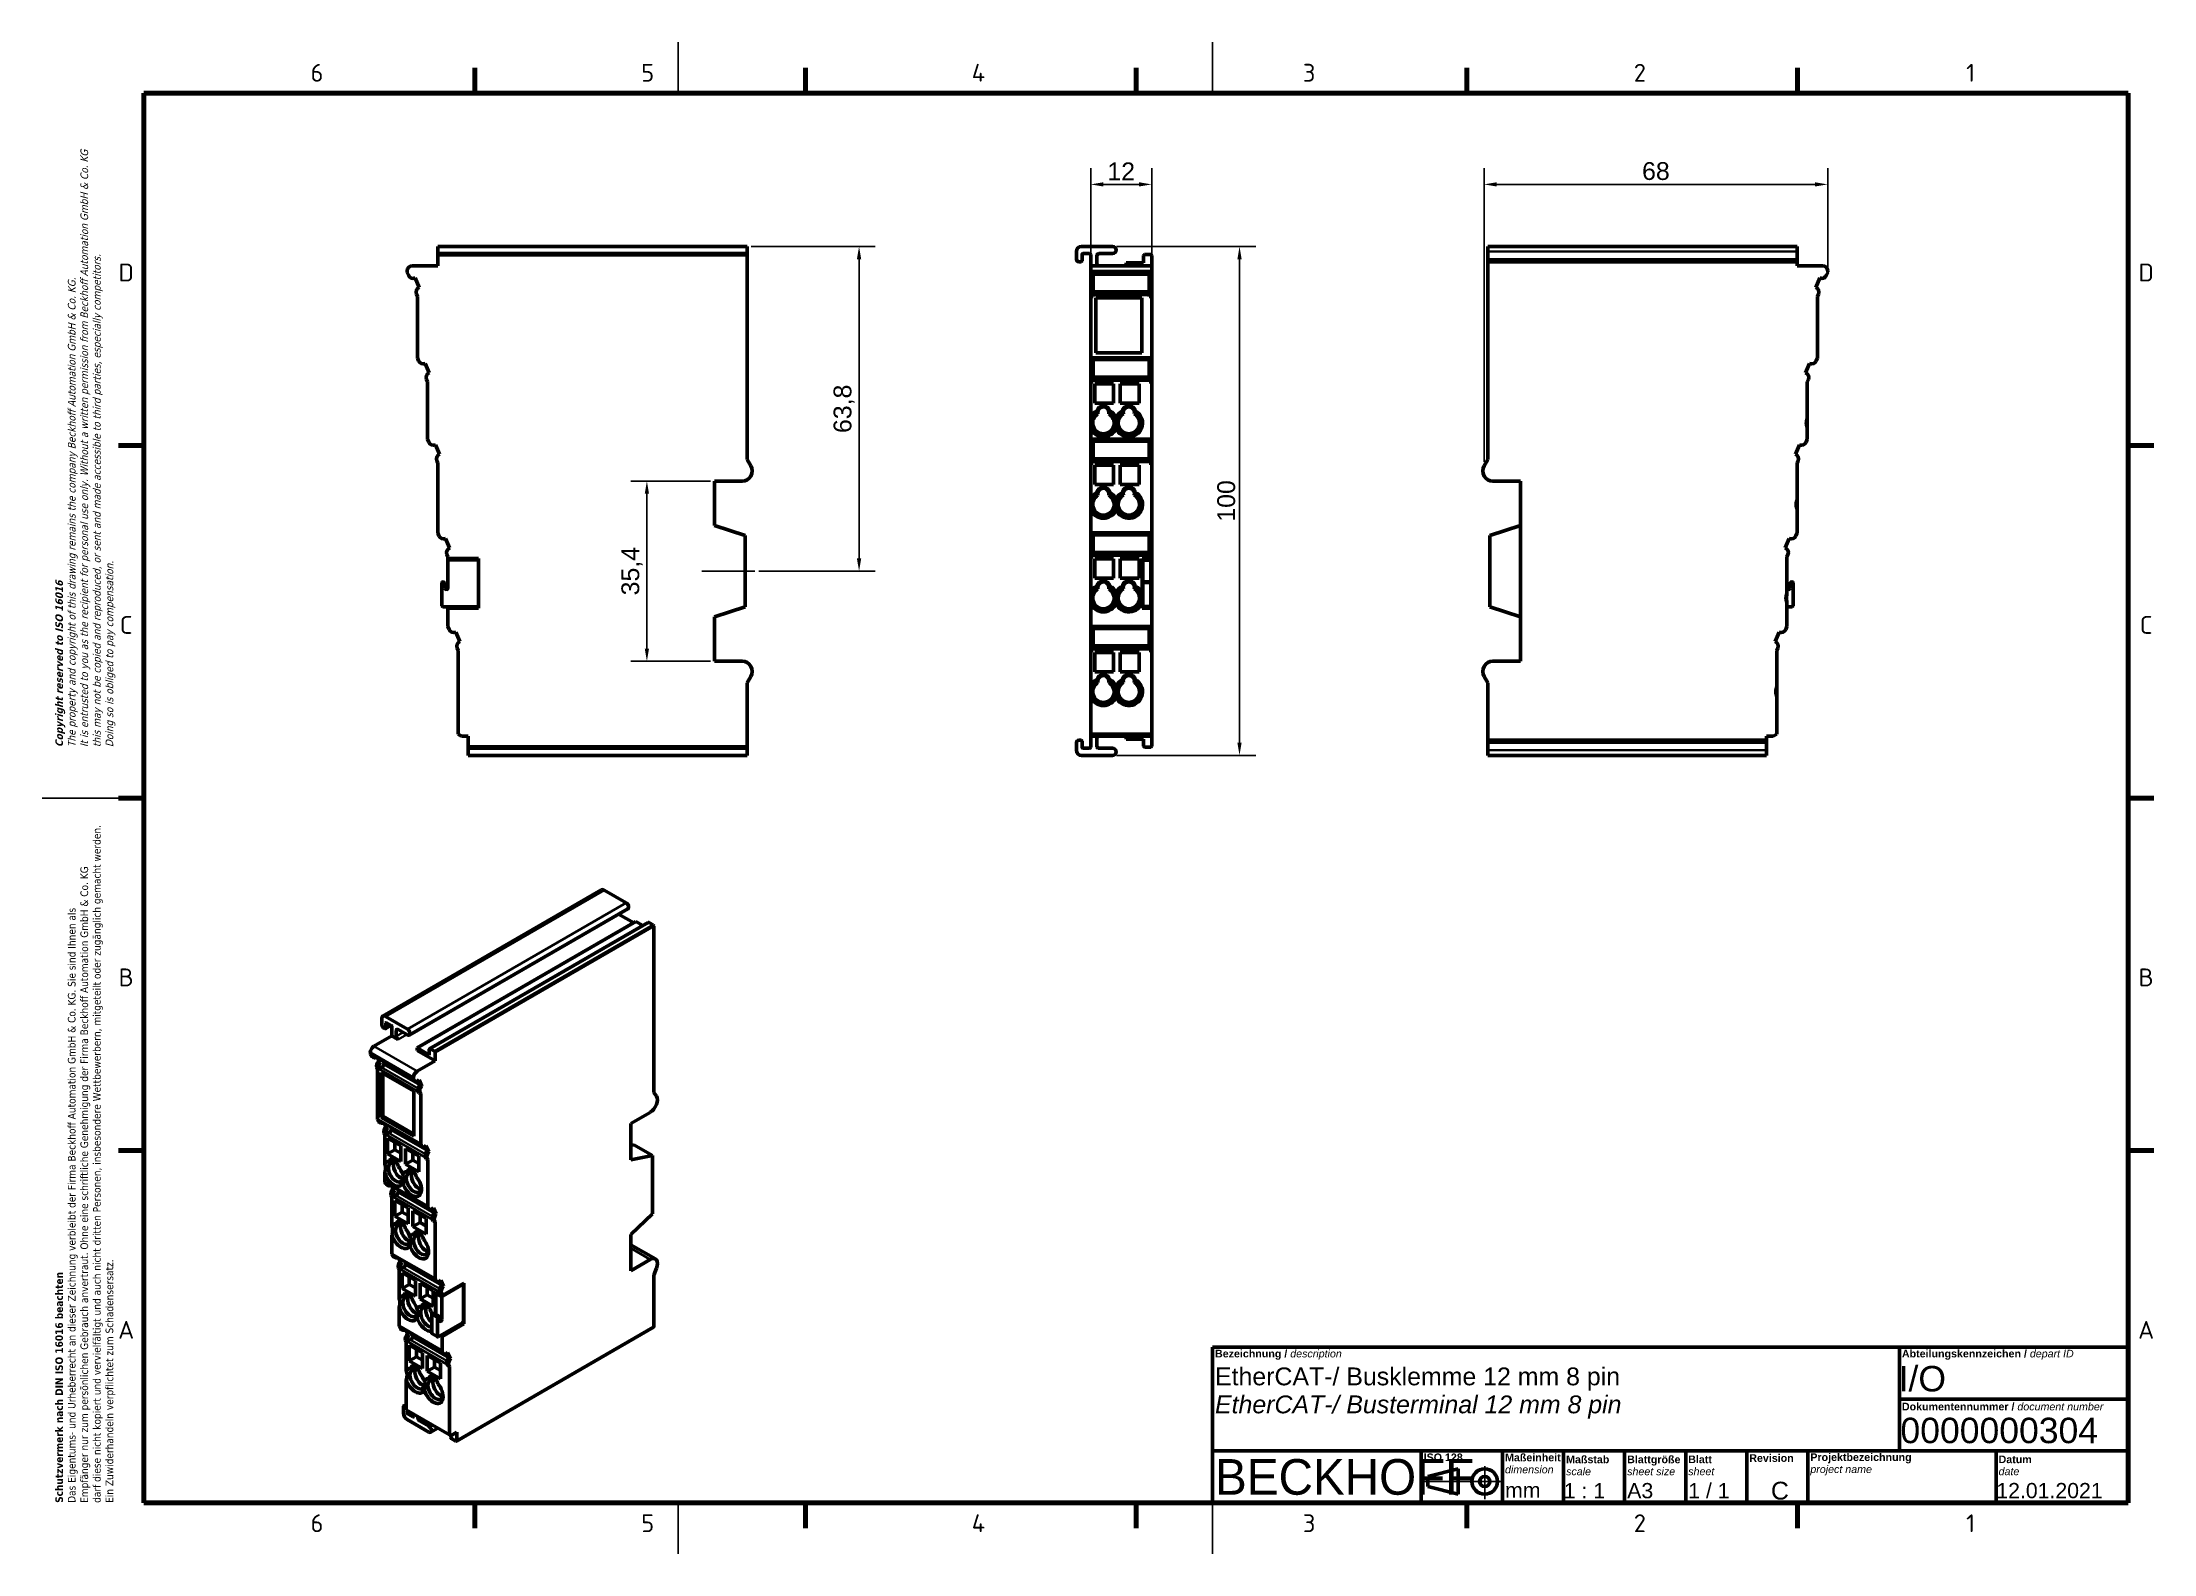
# Model space of a CAD drawing. Header units: millimetres. Extents: x 0 to 415, y 0 to 297.
import ezdxf
from ezdxf.enums import TextEntityAlignment as Align

# ---------------------------------------------------------------- set-up
doc = ezdxf.new("R2010")
doc.units = ezdxf.units.MM
doc.layers.add('Bemaßung (ISO)', color=150, linetype='Continuous', lineweight=25, true_color=0x0080ff)
for name, color, linetype, lineweight in [('Mittellinie (ISO)', 7, 'Continuous', 25), ('Rahmen (ISO)', 7, 'Continuous', 70), ('Rahmen Mittel', 7, 'Continuous', 50), ('Sichtbar (ISO)', 7, 'Continuous', 50), ('Sichtbar schmal (ISO)', 7, 'Continuous', 35), ('Titel (ISO)', 7, 'Continuous', 50)]:
    doc.layers.add(name, color=color, linetype=linetype, lineweight=lineweight)
doc.styles.add('Bezeichnungstext (DIN)', font='arial.ttf')
doc.styles.add('FERTIG Motors-DIN-3_5mm', font='isocpeur.ttf')
doc.styles.add('Notiztext (DIN)', font='arial.ttf')
doc.styles.add('Textstil140', font='arial.ttf')
doc.styles.add('Textstil29', font='arial.ttf')
doc.styles.add('Textstil55', font='arial.ttf')
doc.styles.add('Textstil94', font='')
doc.styles.get('Textstil94').set_extended_font_data('Arial', italic=True)
doc.dimstyles.new('Standard (DIN) online', dxfattribs={"dimtxt": 3.5, "dimasz": 2.5, "dimexe": 3.175, "dimexo": 0.8, "dimgap": 0.8, "dimtad": 1, "dimdec": 1, "dimrnd": 1e-08, "dimtxsty": 'Bezeichnungstext (DIN)', "dimcen": 0.09, "dimdle": 10, "dimclrd": 7, "dimclre": 7, "dimclrt": 7, "dimadec": 0, "dimazin": 2, "dimtfac": 1, "dimtmove": 0, "dimatfit": 3, "dimfxl": 1, "dimtolj": 1, "dimtzin": 0, "dimlwd": 25, "dimlwe": 25, "dimarcsym": 0})

msp = doc.modelspace()

# ---------------------------------------------------------------- blocks, each defined once
blk = doc.blocks.new('Ränder A3-QUER')
at = {"layer": 'Rahmen (ISO)', "lineweight": 25}
for p, q in [((125, 287), (125, 297)), ((230, 287), (230, 297)), ((20, 148.5), (0, 148.5)), ((125, 10), (125, 0)), ((230, 10), (230, 0))]:
    blk.add_line(p, q, dxfattribs=at)
at = {"layer": 'Rahmen (ISO)'}
for p, q in [((85, 292), (85, 287)), ((150, 292), (150, 287)), ((215, 292), (215, 287)), ((280, 292), (280, 287)), ((345, 292), (345, 287)), ((20, 287), (410, 287)), ((20, 10), (20, 287)), ((410, 287), (410, 10)), ((20, 217.75), (15, 217.75)), ((415, 217.75), (410, 217.75)), ((20, 148.5), (15, 148.5)), ((415, 148.5), (410, 148.5)), ((20, 79.25), (15, 79.25)), ((415, 79.25), (410, 79.25)), ((410, 10), (20, 10)), ((85, 10), (85, 5)), ((150, 10), (150, 5)), ((215, 10), (215, 5)), ((280, 10), (280, 5)), ((345, 10), (345, 5))]:
    blk.add_line(p, q, dxfattribs=at)
at = {"layer": 'Rahmen (ISO)', "char_height": 1.5, "attachment_point": 1, "rotation": 90, "line_spacing_factor": 0.987884, "style": 'Notiztext (DIN)'}
for s, insert in [('\\fTahoma|b1|i1;\\H1.5000;Copyright reserved to ISO 16016\\P\\fTahoma|b0|i1;\\H1.5000;The property and copyright of this drawing remains the company Beckhoff Automation GmbH & Co. KG. \\P\\fTahoma|b0|i1;\\H1.5000;It is entrusted to you as the recipient for personal use only. Without a written permission from Beckhoff Automation GmbH & Co. KG \\P\\fTahoma|b0|i1;\\H1.5000;this may not be copied and reproduced, or sent and made accessible to third parties, especially competitors. \\P\\fTahoma|b0|i1;\\H1.5000;Doing so is obliged to pay compensation.', (2.57, 158.5)), ('\\fTahoma|b1|i0;\\H1.5000;Schutzvermerk nach DIN ISO 16016 beachten\\P\\fTahoma|b0|i0;\\H1.5000;Das Eigentums- und Urheberrecht an dieser Zeichnung verbleibt der Firma Beckhoff Automation GmbH & Co. KG. Sie sind Ihnen als\\P\\fTahoma|b0|i0;\\H1.5000;Empfänger nur zum persönlichen Gebrauch anvertraut. Ohne eine schriftliche Genehmigung der Firma Beckhoff Automation GmbH & Co. KG \\P\\fTahoma|b0|i0;\\H1.5000;darf diese nicht kopiert und vervielfältigt und auch nicht dritten Personen, insbesondere Wettbewerbern, mitgeteilt oder zugänglich gemacht werden. \\P\\fTahoma|b0|i0;\\H1.5000;Ein Zuwiderhandeln verpflichtet zum Schadensersatz.', (2.57, 10))]:
    blk.add_mtext(s, dxfattribs=dict(at, insert=insert))
at = {"layer": 'Rahmen Mittel', "char_height": 3.5, "attachment_point": 5, "style": 'FERTIG Motors-DIN-3_5mm'}
for s, insert, width in [('\\fISOCPEUR|b0|i0;6', (54, 291), 65.5864), ('\\fISOCPEUR|b0|i0;5', (119, 291), 65.5864), ('\\fISOCPEUR|b0|i0;4', (184, 291), 65.5864), ('\\fISOCPEUR|b0|i0;3', (249, 291), 65.5864), ('\\fISOCPEUR|b0|i0;2', (314, 291), 65.5864), ('\\fISOCPEUR|b0|i0;1', (379, 291), 65.5864), ('\\fISOCPEUR|b0|i0;D', (16.5, 251.75), 5.0047), ('\\fISOCPEUR|b0|i0;D', (413.5, 251.75), 5.0047), ('\\fISOCPEUR|b0|i0;C', (16.5, 182.5), 5.0047), ('\\fISOCPEUR|b0|i0;C', (413.5, 182.5), 5.0047), ('\\fISOCPEUR|b0|i0;B', (16.5, 113.25), 5.0047), ('\\fISOCPEUR|b0|i0;B', (413.5, 113.25), 5.0047), ('\\fISOCPEUR|b0|i0;A', (16.5, 44), 5.0047), ('\\fISOCPEUR|b0|i0;A', (413.5, 44), 5.0047), ('\\fISOCPEUR|b0|i0;6', (54, 6), 65.5864), ('\\fISOCPEUR|b0|i0;5', (119, 6), 65.5864), ('\\fISOCPEUR|b0|i0;4', (184, 6), 65.5864), ('\\fISOCPEUR|b0|i0;3', (249, 6), 65.5864), ('\\fISOCPEUR|b0|i0;2', (314, 6), 65.5864), ('\\fISOCPEUR|b0|i0;1', (379, 6), 65.5864)]:
    blk.add_mtext(s, dxfattribs=dict(at, insert=insert, width=width))
blk = doc.blocks.new('Schriftfelder Schriftfeld_Beckhoff_online')
at = {"layer": 'Titel (ISO)'}
for p, q in [((299.98, 133.15), (119.98, 133.15)), ((119.98, 133.15), (119.98, 102.55)), ((254.98, 133.15), (254.98, 112.75)), ((299.98, 102.55), (299.98, 133.15)), ((254.98, 122.95), (299.98, 122.95)), ((299.98, 123.75), (299.98, 112.75)), ((119.98, 112.75), (299.98, 112.75)), ((160.98, 112.75), (160.98, 102.55)), ((176.98, 112.75), (176.98, 102.55)), ((188.98, 112.75), (188.98, 102.55)), ((200.98, 112.75), (200.98, 102.55)), ((212.98, 112.75), (212.98, 102.55)), ((224.98, 112.75), (224.98, 102.55)), ((236.98, 112.75), (236.98, 102.55)), ((273.98, 112.75), (273.98, 102.55)), ((299.98, 112.75), (287.98, 112.75)), ((168.28, 109.25), (162.28, 107.75)), ((168.28, 104.25), (168.28, 109.25)), ((162.28, 107.75), (162.28, 105.75)), ((162.28, 105.75), (168.28, 104.25)), ((119.98, 102.55), (299.98, 102.55))]:
    blk.add_line(p, q, dxfattribs=at)
at = {"layer": 'Titel (ISO)', "linetype": 'Continuous', "lineweight": 25}
for p, q in [((173.48, 103.25), (173.48, 109.75)), ((161.28, 106.75), (177.28, 106.75))]:
    blk.add_line(p, q, dxfattribs=at)
at = {"layer": 'Titel (ISO)'}
for radius in [2.5, 1]:
    blk.add_circle((173.48, 106.75), radius, dxfattribs=at)
at = {"layer": 'Titel (ISO)', "style": 'Textstil140'}
blk.add_text('1 / 1', height=2.99, dxfattribs=at).set_placement((213.48, 104.95), align=Align.MIDDLE_LEFT)
at = {"layer": 'Titel (ISO)', "style": 'Notiztext (DIN)'}
for s, insert, char_height, attachment_point in [('\\fArial|b1|i0;\\H1.5000;Bezeichnung / \\fArial|b0|i1;\\H1.5000;description', (120.48, 131.65), 1.5, 4), ('\\fArial|b1|i0;\\H1.5000;Abteilungskennzeichen / \\fArial|b0|i1;\\H1.5000;depart ID', (255.48, 131.65), 1.5, 4), ('\\fArial|b1|i0;\\H1.5000;Dokumentennummer / \\fArial|b0|i1;\\H1.5000;document number', (255.48, 121.45), 1.5, 4), ('\\fArial|b1|i0;\\H1.5000;ISO 128', (161.48, 112.25), 1.5, 1), ('\\fArial|b1|i0;\\H1.5000;Revision', (225.48, 111.35), 1.5, 4), ('\\fArial|b0|i0;\\H3.0000;mm', (177.48, 105.04), 3, 4)]:
    blk.add_mtext(s, dxfattribs=dict(at, insert=insert, char_height=char_height, attachment_point=attachment_point))
at = {"layer": 'Titel (ISO)', "char_height": 1.5, "line_spacing_factor": 0.944221, "style": 'Notiztext (DIN)'}
for s, insert, attachment_point in [('\\fArial|b1|i0;\\H1.5000;Maßeinheit\\P\\fArial|b0|i1;\\H1.5000;dimension', (177.48, 112.22), 1), ('\\fArial|b1|i0;\\H1.5000;Projektbezeichnung\\P\\fArial|b0|i1;\\H1.5000;project name', (237.48, 110.12), 4), ('\\fArial|b1|i0;\\H1.5000;Maßstab\\P\\fArial|b0|i1;\\H1.5000;scale', (189.48, 109.9), 4), ('\\fArial|b1|i0;\\H1.5000;Blattgröße\\P\\fArial|b0|i1;\\H1.5000;sheet size', (201.48, 109.9), 4), ('\\fArial|b1|i0;\\H1.5000;Blatt\\P\\fArial|b0|i1;\\H1.5000;sheet ', (213.48, 109.91), 4), ('\\fArial|b1|i0;\\H1.5000;Datum\\P\\fArial|b0|i1;\\H1.5000;date', (274.48, 109.91), 4)]:
    blk.add_mtext(s, dxfattribs=dict(at, insert=insert, attachment_point=attachment_point))
at = {"layer": 'Titel (ISO)', "color": 1, "true_color": 0xff0000, "insert": (120.48, 111.15), "char_height": 7, "attachment_point": 1, "style": 'Notiztext (DIN)'}
blk.add_mtext('\\fSwitzerlandCondBlack|b0|i0;\\H7.0000;BECKHOFF', dxfattribs=at)
at = {"layer": 'Titel (ISO)'}
for tag, height, style, p in [('THEMA', 3.5, 'Notiztext (DIN)', (120.48, 127.4)), ('MANAGER', 3.5, 'Textstil94', (120.48, 121.9)), ('PROJEKT', 3.5, 'Notiztext (DIN)', (120.48, 115.9)), ('Blattgröße', 3, 'Textstil55', (201.48, 104.95)), ('FIRMA', 3, 'Textstil55', (237.48, 104.95))]:
    blk.add_attdef(tag, text='', height=height, dxfattribs=dict(at, style=style)).set_placement(p, align=Align.MIDDLE_LEFT)
for tag, p, height, style in [('KOSTENSTELLE_001', (254.83, 124.45), 5, 'Textstil29'), ('BESTANDSNUMMER_001', (255.19, 114.28), 5, 'Textstil29'), ('Anfänglicher_Ansichtsmaßstab_001', (189.03, 103.45), 2.99, 'Textstil140'), ('REVISIONSNUMMER_001', (229.74, 103.2), 3.5, 'Notiztext (DIN)'), ('SaveDate_001', (274.03, 103.47), 2.99, 'Textstil140')]:
    blk.add_attdef(tag, p, '', height=height, dxfattribs=dict(at, style=style))
blk = doc.blocks.new('*D36')
at = {"layer": 'Bemaßung (ISO)', "color": 7, "lineweight": 25, "transparency": 16777216}
for p, q in [((206.06, 247.87), (206.06, 272.25)), ((218.06, 247.87), (218.06, 272.25)), ((208.56, 269.07), (215.56, 269.07))]:
    blk.add_line(p, q, dxfattribs=at)
at = {"layer": 'Bemaßung (ISO)', "color": 7, "transparency": 16777216}
for points in [[(208.56, 269.49), (208.56, 268.65), (206.06, 269.07)], [(215.56, 269.49), (215.56, 268.65), (218.06, 269.07)]]:
    blk.add_solid(points, dxfattribs=at)
at = {"layer": 'Defpoints', "color": 0, "transparency": 16777216}
for p in [(218.06, 269.07), (206.06, 247.07), (218.06, 247.07)]:
    blk.add_point(p, dxfattribs=at)
at = {"layer": 'Bemaßung (ISO)', "color": 7, "lineweight": 25, "transparency": 16777216, "insert": (212.06, 273.38), "char_height": 3.5, "attachment_point": 2, "style": 'Bezeichnungstext (DIN)'}
blk.add_mtext('\\A1;12', dxfattribs=at)
blk = doc.blocks.new('*D37')
at = {"layer": 'Bemaßung (ISO)', "color": 7, "lineweight": 25, "transparency": 16777216}
for p, q in [((131.34, 210.77), (115.67, 210.77)), ((118.84, 208.27), (118.84, 177.87)), ((131.34, 175.37), (115.67, 175.37))]:
    blk.add_line(p, q, dxfattribs=at)
at = {"layer": 'Bemaßung (ISO)', "color": 7, "transparency": 16777216}
for points in [[(118.42, 208.27), (119.26, 208.27), (118.84, 210.77)], [(118.42, 177.87), (119.26, 177.87), (118.84, 175.37)]]:
    blk.add_solid(points, dxfattribs=at)
at = {"layer": 'Defpoints', "color": 0, "transparency": 16777216}
for p in [(132.14, 210.77), (118.84, 175.37), (132.14, 175.37)]:
    blk.add_point(p, dxfattribs=at)
at = {"layer": 'Bemaßung (ISO)', "color": 7, "lineweight": 25, "transparency": 16777216, "insert": (113.83, 193.07), "char_height": 3.5, "attachment_point": 2, "rotation": 90, "style": 'Bezeichnungstext (DIN)'}
blk.add_mtext('\\A1;35,4', dxfattribs=at)
blk = doc.blocks.new('*D38')
at = {"layer": 'Bemaßung (ISO)', "color": 7, "lineweight": 25, "transparency": 16777216}
for p, q in [((211.16, 256.87), (238.49, 256.87)), ((235.31, 254.37), (235.31, 159.37)), ((211.16, 156.87), (238.49, 156.87))]:
    blk.add_line(p, q, dxfattribs=at)
at = {"layer": 'Bemaßung (ISO)', "color": 7, "transparency": 16777216}
for points in [[(234.9, 254.37), (235.73, 254.37), (235.31, 256.87)], [(234.9, 159.37), (235.73, 159.37), (235.31, 156.87)]]:
    blk.add_solid(points, dxfattribs=at)
at = {"layer": 'Defpoints', "color": 0, "transparency": 16777216}
for p in [(210.36, 256.87), (210.36, 156.87), (235.31, 156.87)]:
    blk.add_point(p, dxfattribs=at)
at = {"layer": 'Bemaßung (ISO)', "color": 7, "lineweight": 25, "transparency": 16777216, "insert": (230.94, 206.87), "char_height": 3.5, "attachment_point": 2, "rotation": 90, "style": 'Bezeichnungstext (DIN)'}
blk.add_mtext('\\A1;100', dxfattribs=at)
blk = doc.blocks.new('*D39')
at = {"layer": 'Bemaßung (ISO)', "color": 7, "lineweight": 25, "transparency": 16777216}
for p, q in [((139.34, 256.87), (163.72, 256.87)), ((160.54, 195.57), (160.54, 254.37)), ((140.84, 193.07), (163.72, 193.07))]:
    blk.add_line(p, q, dxfattribs=at)
at = {"layer": 'Bemaßung (ISO)', "color": 7, "transparency": 16777216}
for points in [[(160.12, 254.37), (160.96, 254.37), (160.54, 256.87)], [(160.12, 195.57), (160.96, 195.57), (160.54, 193.07)]]:
    blk.add_solid(points, dxfattribs=at)
at = {"layer": 'Defpoints', "color": 0, "transparency": 16777216}
for p in [(138.54, 256.87), (160.54, 256.87), (140.04, 193.07)]:
    blk.add_point(p, dxfattribs=at)
at = {"layer": 'Bemaßung (ISO)', "color": 7, "lineweight": 25, "transparency": 16777216, "insert": (155.53, 224.97), "char_height": 3.5, "attachment_point": 2, "rotation": 90, "style": 'Bezeichnungstext (DIN)'}
blk.add_mtext('\\A1;63,8', dxfattribs=at)
blk = doc.blocks.new('*D40')
at = {"layer": 'Bemaßung (ISO)', "color": 7, "lineweight": 25, "transparency": 16777216}
for p, q in [((283.38, 214.57), (283.38, 272.25)), ((350.91, 252.69), (350.91, 272.25)), ((285.88, 269.07), (348.41, 269.07))]:
    blk.add_line(p, q, dxfattribs=at)
at = {"layer": 'Bemaßung (ISO)', "color": 7, "transparency": 16777216}
for points in [[(285.88, 269.49), (285.88, 268.65), (283.38, 269.07)], [(348.41, 269.49), (348.41, 268.65), (350.91, 269.07)]]:
    blk.add_solid(points, dxfattribs=at)
at = {"layer": 'Defpoints', "color": 0, "transparency": 16777216}
for p in [(350.91, 269.07), (350.91, 251.89), (283.38, 213.77)]:
    blk.add_point(p, dxfattribs=at)
at = {"layer": 'Bemaßung (ISO)', "color": 7, "lineweight": 25, "transparency": 16777216, "insert": (317.15, 273.44), "char_height": 3.5, "attachment_point": 2, "style": 'Bezeichnungstext (DIN)'}
blk.add_mtext('\\A1;68', dxfattribs=at)

# ---------------------------------------------------------------- dimensions: what is measured, and where the dimension line sits
at = {"layer": 'Bemaßung (ISO)', "color": 7, "lineweight": 25}
for base, p1, p2, angle, override, picture, middle in [((218.06, 269.07), (206.06, 247.07), (218.06, 247.07), 180, {"dimgap": 0.8, "dimdec": 1, "dimtol": 0, "dimlim": 0, "dimtp": 0, "dimtm": 0, "dimtdec": 2, "dimtofl": 0, "dimatfit": 1}, '*D36', (212.06, 269.07)), ((350.91, 269.07), (283.38, 213.77), (350.91, 251.89), 180, {"dimgap": 0.8, "dimdec": 0, "dimtol": 0, "dimlim": 0, "dimtp": 0, "dimtm": 0, "dimtdec": 2, "dimtofl": 0, "dimatfit": 1}, '*D40', (317.15, 269.07)), ((160.54, 256.87), (140.04, 193.07), (138.54, 256.87), 90, {"dimgap": 0.8, "dimdec": 1, "dimtol": 0, "dimlim": 0, "dimtp": 0, "dimtm": 0, "dimtdec": 2, "dimtofl": 0, "dimatfit": 1}, '*D39', (160.54, 224.97)), ((235.31, 156.87), (210.36, 256.87), (210.36, 156.87), 90, {"dimgap": 0.8, "dimdec": 1, "dimtol": 0, "dimlim": 0, "dimtp": 0, "dimtm": 0, "dimtdec": 2, "dimtofl": 0, "dimatfit": 1}, '*D38', (235.31, 206.87)), ((118.84, 175.37), (132.14, 210.77), (132.14, 175.37), 90, {"dimgap": 0.8, "dimdec": 1, "dimtol": 0, "dimlim": 0, "dimtp": 0, "dimtm": 0, "dimtdec": 2, "dimtofl": 0, "dimatfit": 1}, '*D37', (118.84, 193.07))]:
    dim = msp.add_linear_dim(base=base, p1=p1, p2=p2, angle=angle, dimstyle='Standard (DIN) online', override=override, dxfattribs=at)
    dim.commit()
    dim.dimension.update_dxf_attribs({"geometry": picture, "text_midpoint": middle, "dimtype": 160})

# ---------------------------------------------------------------- linework, layer by layer
at = {"layer": 'Mittellinie (ISO)', "linetype": 'Continuous'}
msp.add_line((140.04, 193.07), (129.64, 193.07), dxfattribs=at)
at = {"layer": 'Sichtbar (ISO)'}
for p, q in [((138.54, 256.87), (77.74, 256.87)), ((77.74, 255.47), (77.74, 256.87)), ((138.54, 255.47), (77.74, 255.47)), ((77.74, 255.47), (77.74, 255.27)), ((138.54, 255.27), (77.74, 255.27)), ((77.74, 255.07), (77.74, 255.27)), ((77.74, 255.07), (77.74, 253.07)), ((138.54, 256.87), (138.54, 255.47)), ((138.54, 255.27), (138.54, 255.47)), ((138.54, 255.27), (138.54, 255.07)), ((138.54, 255.07), (138.54, 215.04)), ((203.26, 254.37), (203.26, 255.87)), ((204.16, 253.87), (203.76, 253.87)), ((204.26, 256.87), (210.36, 256.87)), ((204.36, 255.27), (204.36, 254.07)), ((205.86, 255.47), (204.56, 255.47)), ((206.06, 253.07), (206.06, 255.27)), ((207.26, 254.97), (207.26, 253.57)), ((210.36, 255.47), (207.76, 255.47)), ((213.06, 253.07), (213.06, 253.67)), ((213.06, 253.67), (216.46, 253.67)), ((216.46, 253.67), (216.46, 255.07)), ((216.66, 255.27), (217.86, 255.27)), ((218.06, 255.07), (218.06, 253.07)), ((284.11, 256.87), (344.91, 256.87)), ((284.11, 255.87), (284.11, 256.87)), ((284.11, 255.87), (284.11, 254.37)), ((284.11, 253.87), (284.11, 254.37)), ((284.11, 215.04), (284.11, 253.87)), ((284.11, 253.87), (344.91, 253.87)), ((344.91, 256.87), (344.91, 255.87)), ((344.91, 254.37), (344.91, 255.87)), ((344.91, 254.37), (344.91, 253.87)), ((344.91, 253.07), (344.91, 253.87)), ((71.74, 251.89), (71.74, 252.07)), ((71.75, 251.79), (71.74, 251.78)), ((71.74, 251.78), (71.98, 251.21)), ((72.74, 253.07), (77.74, 253.07)), ((73.29, 250.68), (74.07, 248.84)), ((206.06, 252.07), (206.06, 253.07)), ((206.06, 253.07), (218.06, 253.07)), ((206.06, 252.07), (206.06, 251.89)), ((206.06, 251.79), (206.06, 251.89)), ((206.06, 251.79), (206.06, 251.78)), ((206.06, 251.79), (206.56, 251.79)), ((206.06, 251.78), (206.06, 251.21)), ((206.06, 251.78), (206.56, 251.78)), ((206.06, 250.6), (206.06, 251.21)), ((206.06, 250.6), (206.06, 248.84)), ((206.06, 250.6), (206.56, 250.6)), ((206.56, 251.78), (206.56, 251.79)), ((206.56, 251.21), (206.56, 251.78)), ((206.56, 251.43), (217.56, 251.43)), ((206.56, 251.21), (206.56, 250.6)), ((206.56, 248.84), (206.56, 250.6)), ((217.56, 251.79), (218.06, 251.79)), ((217.56, 251.79), (217.56, 251.78)), ((218.06, 251.78), (217.56, 251.78)), ((217.56, 251.78), (217.56, 251.21)), ((217.56, 250.6), (217.56, 251.21)), ((217.56, 250.6), (217.56, 248.84)), ((218.06, 250.6), (217.56, 250.6)), ((218.06, 253.07), (218.06, 252.07)), ((218.06, 251.89), (218.06, 252.07)), ((218.06, 251.89), (218.06, 251.79)), ((218.06, 251.79), (218.06, 251.78)), ((218.06, 251.78), (218.06, 251.21)), ((218.06, 250.6), (218.06, 251.21)), ((218.06, 250.6), (218.06, 248.84)), ((344.91, 253.07), (349.91, 253.07)), ((349.36, 250.68), (348.58, 248.84)), ((350.91, 251.78), (350.67, 251.21)), ((350.9, 251.79), (350.91, 251.78)), ((350.91, 252.07), (350.91, 251.89)), ((73.55, 247.53), (73.74, 247.07)), ((73.74, 234.98), (73.74, 247.07)), ((206.06, 247.53), (206.06, 248.84)), ((206.06, 248.84), (206.56, 248.84)), ((206.06, 247.53), (206.06, 247.07)), ((206.06, 247.07), (206.06, 234.98)), ((206.56, 247.07), (206.06, 247.07)), ((206.56, 248.84), (206.56, 247.53)), ((206.56, 247.97), (217.56, 247.97)), ((206.56, 247.62), (217.56, 247.62)), ((206.56, 247.07), (206.56, 247.53)), ((207.06, 246.77), (216.11, 246.77)), ((207.06, 235.97), (207.06, 246.77)), ((216.11, 246.77), (216.11, 235.97)), ((218.06, 248.84), (217.56, 248.84)), ((217.56, 247.53), (217.56, 248.84)), ((217.56, 247.53), (217.56, 247.07)), ((218.06, 247.07), (217.56, 247.07)), ((218.06, 247.53), (218.06, 248.84)), ((218.06, 247.53), (218.06, 247.07)), ((218.06, 234.98), (218.06, 247.07)), ((349.11, 247.53), (348.91, 247.07)), ((348.91, 247.07), (348.91, 234.98)), ((73.98, 234.41), (73.74, 234.98)), ((75.29, 233.88), (76.07, 232.04)), ((206.06, 234.98), (206.06, 234.41)), ((206.06, 234.98), (218.06, 234.98)), ((206.06, 233.8), (206.06, 234.41)), ((206.06, 233.8), (206.06, 232.04)), ((206.06, 233.8), (206.56, 233.8)), ((206.56, 234.87), (217.56, 234.87)), ((206.56, 234.41), (206.56, 234.87)), ((206.56, 234.63), (217.56, 234.63)), ((206.56, 234.41), (206.56, 233.8)), ((206.56, 232.04), (206.56, 233.8)), ((216.11, 235.97), (207.06, 235.97)), ((217.56, 234.87), (217.56, 234.41)), ((217.56, 233.8), (217.56, 234.41)), ((217.56, 233.8), (217.56, 232.04)), ((218.06, 233.8), (217.56, 233.8)), ((218.06, 234.41), (218.06, 234.98)), ((218.06, 233.8), (218.06, 234.41)), ((218.06, 233.8), (218.06, 232.04)), ((347.36, 233.88), (346.58, 232.04)), ((348.91, 234.98), (348.67, 234.41)), ((75.55, 230.73), (75.74, 230.27)), ((75.74, 218.98), (75.74, 230.27)), ((206.06, 230.73), (206.06, 232.04)), ((206.06, 232.04), (206.56, 232.04)), ((206.06, 230.73), (206.06, 230.27)), ((206.06, 230.27), (206.06, 223.19)), ((206.56, 230.27), (206.06, 230.27)), ((206.56, 232.04), (206.56, 230.73)), ((206.56, 231.17), (217.56, 231.17)), ((206.56, 230.82), (217.56, 230.82)), ((206.56, 230.27), (206.56, 230.73)), ((206.86, 226.07), (206.86, 229.87)), ((206.86, 229.87), (210.56, 229.87)), ((210.56, 229.87), (210.56, 226.07)), ((211.86, 226.07), (211.86, 229.87)), ((211.86, 229.87), (215.56, 229.87)), ((215.56, 229.87), (215.56, 226.07)), ((217.56, 230.73), (217.56, 232.04)), ((218.06, 232.04), (217.56, 232.04)), ((217.56, 230.73), (217.56, 230.27)), ((218.06, 230.27), (217.56, 230.27)), ((218.06, 230.73), (218.06, 232.04)), ((218.06, 230.73), (218.06, 230.27)), ((218.06, 218.98), (218.06, 230.27)), ((347.11, 230.73), (346.91, 230.27)), ((346.91, 230.27), (346.91, 223.19)), ((210.56, 226.07), (206.86, 226.07)), ((215.56, 226.07), (211.86, 226.07)), ((206.06, 221.15), (206.06, 218.98)), ((211.06, 221.15), (211.06, 223.19)), ((346.91, 223.19), (346.91, 221.15)), ((346.91, 221.15), (346.91, 218.98)), ((75.98, 218.41), (75.74, 218.98)), ((77.29, 217.88), (78.07, 216.04)), ((206.06, 218.98), (218.06, 218.98)), ((206.06, 218.98), (206.06, 218.41)), ((206.06, 217.8), (206.06, 218.41)), ((206.06, 217.8), (206.06, 216.04)), ((206.06, 217.8), (206.56, 217.8)), ((206.06, 214.73), (206.06, 216.04)), ((206.06, 216.04), (206.56, 216.04)), ((206.56, 218.87), (217.56, 218.87)), ((206.56, 218.41), (206.56, 218.87)), ((206.56, 218.63), (217.56, 218.63)), ((206.56, 218.41), (206.56, 217.8)), ((206.56, 216.04), (206.56, 217.8)), ((206.56, 216.04), (206.56, 214.73)), ((217.56, 218.87), (217.56, 218.41)), ((217.56, 217.8), (217.56, 218.41)), ((217.56, 217.8), (217.56, 216.04)), ((218.06, 217.8), (217.56, 217.8)), ((217.56, 214.73), (217.56, 216.04)), ((218.06, 216.04), (217.56, 216.04)), ((218.06, 218.41), (218.06, 218.98)), ((218.06, 217.8), (218.06, 218.41)), ((218.06, 217.8), (218.06, 216.04)), ((218.06, 214.73), (218.06, 216.04)), ((345.36, 217.88), (344.58, 216.04)), ((346.91, 218.98), (346.67, 218.41)), ((77.55, 214.73), (77.74, 214.27)), ((77.74, 200.58), (77.74, 214.27)), ((138.54, 215.04), (139.27, 213.77)), ((206.06, 214.73), (206.06, 214.27)), ((206.06, 214.27), (206.06, 207.19)), ((206.56, 214.27), (206.06, 214.27)), ((206.56, 215.17), (217.56, 215.17)), ((206.56, 214.82), (217.56, 214.82)), ((206.56, 214.27), (206.56, 214.73)), ((206.86, 210.07), (206.86, 213.87)), ((206.86, 213.87), (210.56, 213.87)), ((210.56, 213.87), (210.56, 210.07)), ((211.86, 210.07), (211.86, 213.87)), ((211.86, 213.87), (215.56, 213.87)), ((215.56, 213.87), (215.56, 210.07)), ((217.56, 214.73), (217.56, 214.27)), ((218.06, 214.27), (217.56, 214.27)), ((218.06, 214.73), (218.06, 214.27)), ((218.06, 200.58), (218.06, 214.27)), ((283.38, 213.77), (284.11, 215.04)), ((345.11, 214.73), (344.91, 214.27)), ((344.91, 214.27), (344.91, 207.19)), ((132.14, 210.77), (132.14, 202.07)), ((137.54, 210.77), (132.14, 210.77)), ((210.56, 210.07), (206.86, 210.07)), ((215.56, 210.07), (211.86, 210.07)), ((290.51, 210.77), (285.11, 210.77)), ((290.51, 175.37), (290.51, 210.77)), ((206.06, 205.15), (206.06, 200.58)), ((211.06, 205.15), (211.06, 207.19)), ((344.91, 207.19), (344.91, 205.15)), ((344.91, 205.15), (344.91, 200.58)), ((77.98, 200.01), (77.74, 200.58)), ((79.29, 199.48), (80.07, 197.64)), ((138.14, 200.07), (132.14, 202.07)), ((138.14, 186.07), (138.14, 200.07)), ((206.06, 200.58), (218.06, 200.58)), ((206.06, 200.58), (206.06, 200.01)), ((206.06, 199.4), (206.06, 200.01)), ((206.06, 199.4), (206.06, 197.64)), ((206.06, 199.4), (206.56, 199.4)), ((206.56, 200.47), (217.56, 200.47)), ((206.56, 200.01), (206.56, 200.47)), ((206.56, 200.23), (217.56, 200.23)), ((206.56, 200.01), (206.56, 199.4)), ((206.56, 197.64), (206.56, 199.4)), ((217.56, 200.47), (217.56, 200.01)), ((217.56, 199.4), (217.56, 200.01)), ((217.56, 199.4), (217.56, 197.64)), ((218.06, 199.4), (217.56, 199.4)), ((218.06, 200.01), (218.06, 200.58)), ((218.06, 199.4), (218.06, 200.01)), ((218.06, 199.4), (218.06, 197.64)), ((284.51, 200.07), (290.51, 202.07)), ((284.51, 186.07), (284.51, 200.07)), ((343.36, 199.48), (342.58, 197.64)), ((344.91, 200.58), (344.67, 200.01)), ((79.55, 196.33), (79.74, 195.87)), ((79.74, 195.57), (79.74, 195.87)), ((79.74, 195.07), (79.74, 195.57)), ((79.74, 195.57), (85.74, 195.57)), ((79.74, 189.77), (79.74, 195.07)), ((79.94, 195.27), (85.54, 195.27)), ((85.74, 195.57), (85.74, 185.77)), ((206.06, 196.33), (206.06, 197.64)), ((206.06, 197.64), (206.56, 197.64)), ((206.06, 196.33), (206.06, 195.87)), ((206.06, 195.87), (206.06, 188.79)), ((206.56, 195.87), (206.06, 195.87)), ((206.56, 197.64), (206.56, 196.33)), ((206.56, 196.77), (217.56, 196.77)), ((206.56, 196.42), (217.56, 196.42)), ((206.56, 195.87), (206.56, 196.33)), ((206.86, 191.67), (206.86, 195.47)), ((206.86, 195.47), (210.56, 195.47)), ((210.56, 195.47), (210.56, 191.67)), ((211.86, 191.67), (211.86, 195.47)), ((211.86, 195.47), (215.56, 195.47)), ((215.56, 195.47), (215.56, 191.67)), ((216.16, 188.5), (216.16, 195.57)), ((216.16, 195.57), (218.06, 195.57)), ((216.31, 195.07), (216.31, 195.27)), ((216.31, 195.27), (217.91, 195.27)), ((216.31, 195.07), (216.31, 190.97)), ((217.56, 196.33), (217.56, 197.64)), ((218.06, 197.64), (217.56, 197.64)), ((217.56, 196.33), (217.56, 195.87)), ((218.06, 195.87), (217.56, 195.87)), ((217.91, 195.27), (217.91, 195.07)), ((217.91, 190.97), (217.91, 195.07)), ((218.06, 196.33), (218.06, 197.64)), ((218.06, 196.33), (218.06, 195.87)), ((218.06, 195.57), (218.06, 195.87)), ((218.06, 195.57), (218.06, 185.77)), ((343.11, 196.33), (342.91, 195.87)), ((342.91, 195.87), (342.91, 188.79)), ((210.56, 191.67), (206.86, 191.67)), ((215.56, 191.67), (211.86, 191.67)), ((216.31, 190.72), (216.31, 190.97)), ((216.31, 190.97), (217.91, 190.97)), ((217.91, 190.97), (217.91, 190.72)), ((78.54, 186.27), (78.54, 190.72)), ((79.04, 190.75), (79.14, 189.74)), ((206.06, 186.75), (206.06, 182.18)), ((211.06, 186.75), (211.06, 188.79)), ((216.16, 185.77), (216.16, 187.04)), ((216.31, 190.72), (216.31, 186.27)), ((217.91, 186.27), (217.91, 190.72)), ((342.91, 188.79), (342.91, 188.5)), ((342.91, 187.04), (342.91, 186.75)), ((342.91, 186.75), (342.91, 182.18)), ((343.51, 189.74), (343.61, 190.75)), ((344.11, 190.72), (344.11, 186.27)), ((85.54, 186.07), (78.74, 186.07)), ((79.74, 185.77), (79.74, 186.07)), ((79.74, 182.18), (79.74, 185.77)), ((85.74, 185.77), (79.74, 185.77)), ((132.14, 184.07), (138.14, 186.07)), ((132.14, 184.07), (132.14, 175.37)), ((218.06, 185.77), (216.16, 185.77)), ((216.31, 186.07), (216.31, 186.27)), ((217.91, 186.07), (216.31, 186.07)), ((217.91, 186.27), (217.91, 186.07)), ((218.06, 182.18), (218.06, 185.77)), ((290.51, 184.07), (284.51, 186.07)), ((343.91, 186.07), (342.91, 186.07)), ((79.98, 181.61), (79.74, 182.18)), ((81.29, 181.08), (82.07, 179.24)), ((206.06, 182.18), (218.06, 182.18)), ((206.06, 182.18), (206.06, 181.61)), ((206.06, 181), (206.06, 181.61)), ((206.06, 181), (206.06, 179.24)), ((206.06, 181), (206.56, 181)), ((206.06, 177.93), (206.06, 179.24)), ((206.06, 179.24), (206.56, 179.24)), ((206.56, 182.07), (217.56, 182.07)), ((206.56, 181.61), (206.56, 182.07)), ((206.56, 181.83), (217.56, 181.83)), ((206.56, 181.61), (206.56, 181)), ((206.56, 179.24), (206.56, 181)), ((206.56, 179.24), (206.56, 177.93)), ((217.56, 182.07), (217.56, 181.61)), ((217.56, 181), (217.56, 181.61)), ((217.56, 181), (217.56, 179.24)), ((218.06, 181), (217.56, 181)), ((217.56, 177.93), (217.56, 179.24)), ((218.06, 179.24), (217.56, 179.24)), ((218.06, 181.61), (218.06, 182.18)), ((218.06, 181), (218.06, 181.61)), ((218.06, 181), (218.06, 179.24)), ((218.06, 177.93), (218.06, 179.24)), ((341.36, 181.08), (340.58, 179.24)), ((342.91, 182.18), (342.67, 181.61)), ((81.55, 177.93), (81.74, 177.47)), ((81.74, 161.07), (81.74, 177.47)), ((132.14, 175.37), (137.54, 175.37)), ((206.06, 177.93), (206.06, 177.47)), ((206.06, 177.47), (206.06, 170.39)), ((206.56, 177.47), (206.06, 177.47)), ((206.56, 178.37), (217.56, 178.37)), ((206.56, 178.02), (217.56, 178.02)), ((206.56, 177.47), (206.56, 177.93)), ((206.86, 173.27), (206.86, 177.07)), ((206.86, 177.07), (210.56, 177.07)), ((210.56, 177.07), (210.56, 173.27)), ((211.86, 173.27), (211.86, 177.07)), ((211.86, 177.07), (215.56, 177.07)), ((215.56, 177.07), (215.56, 173.27)), ((217.56, 177.93), (217.56, 177.47)), ((218.06, 177.47), (217.56, 177.47)), ((218.06, 177.93), (218.06, 177.47)), ((218.06, 161.07), (218.06, 177.47)), ((285.11, 175.37), (290.51, 175.37)), ((341.11, 177.93), (340.91, 177.47)), ((340.91, 177.47), (340.91, 170.39)), ((139.27, 172.37), (138.54, 171.1)), ((138.54, 158.67), (138.54, 171.1)), ((210.56, 173.27), (206.86, 173.27)), ((211.06, 168.35), (211.06, 170.39)), ((215.56, 173.27), (211.86, 173.27)), ((284.11, 171.1), (283.38, 172.37)), ((284.11, 171.1), (284.11, 159.87)), ((340.91, 170.39), (340.91, 168.35)), ((206.06, 168.35), (206.06, 161.07)), ((340.91, 168.35), (340.91, 161.07)), ((82.43, 160.67), (81.74, 161.07)), ((83.74, 160.67), (82.43, 160.67)), ((83.74, 160.67), (83.74, 158.67)), ((83.74, 158.47), (83.74, 158.67)), ((138.54, 158.47), (83.74, 158.47)), ((83.74, 158.47), (83.74, 158.27)), ((138.54, 158.27), (83.74, 158.27)), ((83.74, 156.87), (83.74, 158.27)), ((138.54, 158.67), (138.54, 158.47)), ((138.54, 158.27), (138.54, 158.47)), ((138.54, 158.27), (138.54, 156.87)), ((203.26, 157.87), (203.26, 159.37)), ((203.76, 159.87), (204.16, 159.87)), ((204.36, 159.67), (204.36, 158.47)), ((204.56, 158.27), (205.86, 158.27)), ((206.06, 161.07), (218.06, 161.07)), ((206.06, 161.07), (206.06, 160.67)), ((206.06, 160.67), (218.06, 160.67)), ((206.06, 158.47), (206.06, 160.67)), ((207.26, 160.17), (207.26, 158.77)), ((207.76, 158.27), (210.36, 158.27)), ((213.06, 160.07), (213.06, 160.67)), ((216.46, 160.07), (213.06, 160.07)), ((216.46, 158.67), (216.46, 160.07)), ((217.86, 158.47), (216.66, 158.47)), ((218.06, 160.67), (218.06, 161.07)), ((218.06, 160.67), (218.06, 158.67)), ((284.11, 159.87), (338.91, 159.87)), ((284.11, 159.37), (284.11, 159.87)), ((284.11, 159.37), (284.11, 157.87)), ((284.11, 156.87), (284.11, 157.87)), ((340.22, 160.67), (338.91, 160.67)), ((338.91, 159.87), (338.91, 160.67)), ((338.91, 159.87), (338.91, 159.37)), ((338.91, 157.87), (338.91, 159.37)), ((338.91, 157.87), (338.91, 156.87)), ((340.91, 161.07), (340.22, 160.67)), ((138.54, 156.87), (83.74, 156.87)), ((210.36, 156.87), (204.26, 156.87)), ((284.11, 156.87), (338.91, 156.87)), ((109.95, 130.47), (66.96, 105.64)), ((114.76, 127.93), (110.45, 130.42)), ((115.11, 126.75), (72.12, 101.93)), ((113.27, 125.68), (116.25, 123.97)), ((116.67, 124.21), (73.68, 99.39)), ((119.12, 124.06), (76.13, 99.24)), ((118.03, 123.43), (116.67, 124.21)), ((120.07, 123.56), (119.22, 124.05)), ((120.21, 123.31), (120.21, 90.63)), ((66.75, 103.96), (66.75, 105.19)), ((67.46, 105.59), (71.77, 103.1)), ((68.58, 103.81), (67.49, 103.18)), ((67.53, 104.25), (67.53, 103.27)), ((68.59, 103.8), (67.67, 104.33)), ((68.73, 101.76), (65.19, 99.72)), ((67.39, 103.19), (67.1, 103.35)), ((68.73, 101.76), (68.73, 103.55)), ((69.93, 101.06), (68.73, 101.76)), ((69.58, 102.82), (69.58, 101.68)), ((71.77, 101.96), (69.93, 103.02)), ((64.49, 98.49), (64.49, 98.34)), ((64.5, 98.27), (64.49, 98.26)), ((64.49, 98.26), (64.66, 97.89)), ((64.49, 98.26), (64.84, 98.05)), ((64.5, 98.27), (64.85, 98.06)), ((64.81, 97.72), (65.16, 97.51)), ((64.84, 98.05), (64.85, 98.06)), ((65.01, 97.69), (64.84, 98.05)), ((64.92, 97.95), (72.65, 93.49)), ((65.76, 95.52), (65.9, 95.22)), ((65.85, 97.42), (66.14, 96.81)), ((66.14, 96.81), (66.49, 96.6)), ((66.49, 96.6), (66.21, 97.21)), ((67.01, 96.75), (67.22, 96.31)), ((67.22, 96.31), (67.16, 96.12)), ((67.22, 96.31), (74.19, 92.28)), ((73.68, 98.9), (73.68, 99.39)), ((73.68, 99.39), (76.08, 98)), ((77.22, 96.86), (73.68, 98.9)), ((73.68, 94.82), (77.22, 96.86)), ((76.08, 98), (76.08, 99.14)), ((76.23, 99.23), (77.07, 98.74)), ((77.22, 98.49), (77.22, 96.86)), ((65.9, 95.22), (65.9, 85.35)), ((66.26, 95.02), (65.9, 95.22)), ((66.26, 95.02), (66.12, 95.32)), ((66.26, 95.2), (66.26, 95.02)), ((66.61, 94.57), (73.01, 90.88)), ((66.61, 85.75), (66.61, 94.57)), ((66.96, 85.96), (66.96, 94.37)), ((72.63, 93.57), (72.62, 93.56)), ((72.97, 93.36), (72.62, 93.56)), ((72.62, 93.56), (72.79, 93.19)), ((72.63, 93.57), (72.98, 93.37)), ((73.29, 92.82), (72.94, 93.02)), ((72.97, 93.44), (72.97, 93.59)), ((72.98, 93.37), (72.97, 93.36)), ((72.97, 93.36), (73.14, 92.99)), ((73.89, 92.93), (74.27, 92.11)), ((74.07, 93.09), (74.62, 91.91)), ((74.62, 91.91), (74.27, 92.11)), ((73.01, 90.88), (73.01, 82.06)), ((73.9, 90.83), (74.03, 90.53)), ((74.39, 90.33), (74.03, 90.53)), ((74.25, 90.62), (74.39, 90.33)), ((74.39, 80.46), (74.39, 90.33)), ((120.21, 90.63), (120.73, 89.89)), ((65.9, 85.35), (66.07, 84.99)), ((65.9, 85.35), (74.39, 80.46)), ((66.22, 84.82), (66.58, 84.61)), ((66.29, 85.08), (74.07, 80.59)), ((66.43, 84.78), (66.29, 85.08)), ((66.61, 85.75), (66.96, 85.96)), ((73.01, 82.06), (66.61, 85.75)), ((66.96, 85.96), (73.01, 82.47)), ((67.27, 84.51), (67.55, 83.91)), ((67.55, 83.91), (67.91, 83.7)), ((67.91, 83.7), (67.62, 84.31)), ((68.42, 83.85), (68.63, 83.41)), ((68.63, 83.41), (68.58, 83.22)), ((68.63, 83.41), (75.61, 79.38)), ((119.5, 86.73), (115.68, 84.53)), ((115.68, 84.53), (115.68, 77.43)), ((67.18, 82.62), (67.32, 82.32)), ((67.32, 82.32), (67.32, 76.54)), ((67.67, 82.12), (67.32, 82.32)), ((67.67, 82.12), (67.53, 82.42)), ((67.67, 82.3), (67.67, 82.12)), ((67.88, 78.57), (67.88, 81.67)), ((67.88, 81.67), (70.5, 80.16)), ((69.3, 79.38), (67.88, 78.57)), ((69.3, 79.38), (69.3, 80.85)), ((70.5, 78.69), (69.3, 79.38)), ((70.5, 80.16), (70.5, 77.06)), ((71.42, 76.53), (71.42, 79.63)), ((71.42, 79.63), (74.03, 78.12)), ((74.07, 80.59), (74.2, 80.29)), ((74.71, 79.92), (74.36, 80.12)), ((74.56, 80.09), (74.39, 80.46)), ((75.3, 80.03), (75.68, 79.21)), ((75.49, 80.19), (76.04, 79.01)), ((76.04, 79.01), (75.68, 79.21)), ((116.25, 80.36), (115.68, 80.26)), ((119.92, 78.24), (116.25, 80.36)), ((67.32, 74.88), (67.32, 73.11)), ((70.5, 77.06), (67.88, 78.57)), ((69.4, 77.22), (68.76, 76.85)), ((72.83, 77.34), (71.42, 76.53)), ((74.03, 75.02), (71.42, 76.53)), ((72.94, 75.18), (72.29, 74.81)), ((72.83, 77.34), (72.83, 78.81)), ((74.03, 76.65), (72.83, 77.34)), ((74.03, 78.12), (74.03, 75.02)), ((75.31, 77.93), (75.45, 77.63)), ((75.8, 77.43), (75.45, 77.63)), ((75.66, 77.72), (75.8, 77.43)), ((75.8, 68.21), (75.8, 77.43)), ((119.92, 78.24), (115.68, 77.43)), ((119.92, 66.81), (119.92, 78.24)), ((67.32, 73.11), (75.8, 68.21)), ((67.32, 73.11), (67.49, 72.74)), ((67.64, 72.57), (67.99, 72.37)), ((67.7, 72.83), (75.48, 68.34)), ((67.84, 72.54), (67.7, 72.83)), ((68.68, 72.27), (68.97, 71.66)), ((68.97, 71.66), (69.32, 71.46)), ((69.32, 71.46), (69.04, 72.06)), ((69.84, 71.6), (70.04, 71.16)), ((70.04, 71.16), (69.99, 70.97)), ((70.04, 71.16), (77.02, 67.13)), ((68.59, 70.37), (68.73, 70.08)), ((68.73, 70.08), (68.73, 64.3)), ((69.08, 69.87), (68.73, 70.08)), ((69.08, 69.87), (68.95, 70.17)), ((69.08, 70.05), (69.08, 69.87)), ((69.3, 66.32), (69.3, 69.42)), ((69.3, 69.42), (71.91, 67.91)), ((70.71, 67.14), (69.3, 66.32)), ((70.71, 67.14), (70.71, 68.61)), ((71.91, 66.44), (70.71, 67.14)), ((71.91, 67.91), (71.91, 64.81)), ((72.83, 64.28), (72.83, 67.38)), ((72.83, 67.38), (75.45, 65.87)), ((74.25, 65.1), (74.25, 66.57)), ((75.48, 68.34), (75.62, 68.05)), ((76.12, 67.67), (75.77, 67.88)), ((75.97, 67.84), (75.8, 68.21)), ((76.72, 67.78), (77.1, 66.96)), ((76.9, 67.94), (77.45, 66.76)), ((77.45, 66.76), (77.1, 66.96)), ((115.68, 62.73), (119.92, 66.81)), ((68.73, 62.63), (68.73, 58.9)), ((71.91, 64.81), (69.3, 66.32)), ((70.81, 64.97), (70.17, 64.6)), ((74.25, 65.1), (72.83, 64.28)), ((75.45, 62.77), (72.83, 64.28)), ((74.35, 62.93), (73.71, 62.56)), ((75.45, 64.4), (74.25, 65.1)), ((75.45, 65.87), (75.45, 62.77)), ((76.72, 65.68), (76.86, 65.38)), ((77.22, 65.18), (76.86, 65.38)), ((77.08, 65.47), (77.22, 65.18)), ((77.22, 54), (77.22, 65.18)), ((115.68, 62.73), (115.68, 55.62)), ((68.73, 58.9), (77.22, 54)), ((68.73, 58.9), (68.9, 58.53)), ((69.05, 58.36), (69.41, 58.16)), ((69.12, 58.63), (76.89, 54.14)), ((69.25, 58.33), (69.12, 58.63)), ((115.68, 60.71), (120.5, 57.93)), ((70.01, 56.17), (70.14, 55.87)), ((70.1, 58.06), (70.38, 57.45)), ((70.14, 55.87), (70.14, 50.09)), ((70.5, 55.67), (70.14, 55.87)), ((70.5, 55.67), (70.36, 55.96)), ((70.38, 57.45), (70.73, 57.25)), ((70.73, 57.25), (70.45, 57.86)), ((70.5, 55.84), (70.5, 55.67)), ((70.71, 52.11), (70.71, 55.22)), ((70.71, 55.22), (73.33, 53.71)), ((71.25, 57.39), (71.46, 56.95)), ((71.46, 56.95), (71.4, 56.76)), ((71.46, 56.95), (78.44, 52.92)), ((72.12, 52.93), (72.12, 54.4)), ((76.89, 54.14), (77.03, 53.84)), ((77.39, 53.64), (77.22, 54)), ((115.68, 55.62), (119.5, 57.83)), ((120.73, 56.09), (120.21, 54.75)), ((120.21, 44.6), (120.21, 54.75)), ((72.12, 52.93), (70.71, 52.11)), ((73.33, 50.6), (70.71, 52.11)), ((72.23, 50.76), (71.59, 50.39)), ((73.33, 52.24), (72.12, 52.93)), ((73.33, 53.71), (73.33, 50.6)), ((74.25, 50.07), (74.25, 53.18)), ((74.25, 53.18), (76.86, 51.66)), ((75.66, 50.89), (74.25, 50.07)), ((76.86, 48.56), (74.25, 50.07)), ((75.66, 50.89), (75.66, 52.36)), ((76.86, 50.2), (75.66, 50.89)), ((76.86, 51.66), (76.86, 48.56)), ((77.54, 53.46), (77.18, 53.67)), ((77.29, 47.05), (77.29, 51.5)), ((77.29, 51.5), (78.63, 50.73)), ((77.39, 51.03), (77.39, 46.99)), ((77.6, 51.32), (77.53, 51.28)), ((78.13, 53.57), (78.51, 52.76)), ((78.14, 51.47), (78.28, 51.17)), ((78.63, 50.97), (78.28, 51.17)), ((78.31, 53.74), (78.87, 52.55)), ((78.49, 51.27), (78.63, 50.97)), ((78.87, 52.55), (78.51, 52.76)), ((78.52, 46.05), (78.52, 50.38)), ((78.63, 50.73), (82.87, 53.18)), ((78.63, 50.73), (78.63, 50.97)), ((78.67, 50.62), (82.62, 52.91)), ((82.58, 53.01), (82.72, 52.92)), ((82.77, 52.83), (82.77, 45.64)), ((82.87, 53.18), (82.87, 45.17)), ((70.14, 48.42), (70.14, 44.69)), ((75.76, 48.72), (75.12, 48.35)), ((76.54, 46.99), (76.54, 43.36)), ((76.85, 47.31), (77.98, 46.66)), ((77.68, 42.7), (77.68, 46.34)), ((78.03, 46.56), (78.1, 45.78)), ((70.14, 44.69), (78.63, 39.79)), ((70.14, 44.69), (70.32, 44.33)), ((70.47, 44.16), (70.82, 43.95)), ((70.53, 44.42), (78.31, 39.93)), ((70.67, 44.12), (70.53, 44.42)), ((71.42, 41.96), (71.56, 41.66)), ((71.51, 43.85), (71.8, 43.25)), ((71.56, 41.66), (71.56, 35.88)), ((71.91, 41.46), (71.56, 41.66)), ((71.91, 41.46), (71.77, 41.75)), ((71.8, 43.25), (72.15, 43.04)), ((72.15, 43.04), (71.87, 43.65)), ((71.91, 41.63), (71.91, 41.46)), ((72.67, 43.19), (72.87, 42.74)), ((72.87, 42.74), (72.82, 42.56)), ((72.87, 42.74), (79.85, 38.72)), ((76.59, 43.27), (77.72, 42.61)), ((82.62, 45.4), (77.82, 42.62)), ((78.63, 42.72), (78.31, 42.91)), ((82.87, 45.17), (78.63, 42.72)), ((78.63, 39.79), (78.63, 42.72)), ((120.17, 44.51), (81.42, 22.14)), ((82.87, 45.17), (82.55, 45.36)), ((72.12, 37.91), (72.12, 41.01)), ((72.12, 41.01), (74.74, 39.5)), ((73.54, 38.72), (72.12, 37.91)), ((74.74, 36.4), (72.12, 37.91)), ((73.54, 38.72), (73.54, 40.19)), ((74.74, 38.03), (73.54, 38.72)), ((74.74, 39.5), (74.74, 36.4)), ((75.66, 35.87), (75.66, 38.97)), ((75.66, 38.97), (78.28, 37.46)), ((77.07, 36.68), (77.07, 38.15)), ((78.28, 37.46), (78.28, 34.36)), ((78.31, 39.93), (78.45, 39.63)), ((78.95, 39.26), (78.6, 39.46)), ((78.8, 39.43), (78.63, 39.79)), ((79.55, 39.37), (79.93, 38.55)), ((79.73, 39.53), (80.28, 38.35)), ((80.28, 38.35), (79.93, 38.55)), ((71.56, 34.22), (71.56, 28.27)), ((73.64, 36.56), (73, 36.19)), ((77.07, 36.68), (75.66, 35.87)), ((78.28, 34.36), (75.66, 35.87)), ((77.18, 34.52), (76.54, 34.14)), ((78.28, 35.99), (77.07, 36.68)), ((79.55, 37.26), (79.69, 36.97)), ((80.04, 36.76), (79.69, 36.97)), ((79.91, 37.06), (80.04, 36.76)), ((80.04, 23.37), (80.04, 36.76)), ((71.56, 29.34), (71.1, 29.07)), ((70.99, 27.62), (70.99, 28.84)), ((71.35, 29.05), (71.56, 28.93)), ((71.56, 28.27), (80.04, 23.37)), ((76.01, 23.9), (71.7, 26.39)), ((71.77, 28.15), (71.77, 27.66)), ((71.91, 27.41), (72.83, 26.88)), ((72.97, 26.97), (72.97, 27.46)), ((73.82, 26.97), (73.82, 26.72)), ((74.17, 26.11), (76.01, 25.05)), ((77.77, 24.68), (76.36, 23.87)), ((80.53, 23.33), (80.04, 23.37)), ((80.33, 22.88), (80.33, 23.35)), ((81.32, 22.15), (80.47, 22.64)), ((81.46, 23.86), (80.53, 23.33)), ((81.46, 23.86), (81.46, 22.23))]:
    msp.add_line(p, q, dxfattribs=at)
for centre, radius, start, end in [((204.26, 255.87), 1, 90, 180), ((203.76, 254.37), 0.5, 180, 270), ((204.16, 254.07), 0.2, 270, 0), ((204.56, 255.27), 0.2, 90, 180), ((205.86, 255.27), 0.2, 0, 90), ((207.76, 254.97), 0.5, 90, 180), ((207.76, 253.57), 0.5, 180, 270), ((210.36, 256.17), 0.7, 270, 90), ((216.66, 255.07), 0.2, 90, 180), ((217.86, 255.07), 0.2, 0, 90), ((72.74, 252.07), 1, 90, 180), ((72.14, 251.89), 0.4, 180, 194.4738), ((72.9, 251.6), 1, 203, 293), ((349.75, 251.6), 1, 247, 337), ((349.91, 252.07), 1, 0, 90), ((350.51, 251.89), 0.4, 345.5262, 0), ((74.47, 247.92), 1, 113, 203), ((348.19, 247.92), 1, 337, 67), ((74.9, 234.8), 1, 203, 293), ((347.75, 234.8), 1, 247, 337), ((76.47, 231.12), 1, 113, 203), ((346.19, 231.12), 1, 337, 67), ((208.56, 222.17), 2.7, 118.0282, 157.8084), ((208.56, 224.27), 1.3, 12.5886, 167.4114), ((208.56, 224.27), 1.1, 344.8169, 195.1831), ((208.56, 222.17), 2.7, 22.1916, 61.9718), ((213.56, 222.17), 2.7, 202.1916, 61.9718), ((213.56, 222.17), 2.7, 118.0282, 157.8084), ((213.56, 224.27), 1.3, 12.5886, 167.4114), ((213.56, 224.27), 1.1, 344.8169, 195.1831), ((208.56, 222.17), 2.7, 202.1916, 337.8084), ((208.56, 222.17), 2.1, 120.3662, 59.6338), ((213.56, 222.17), 2.1, 120.3662, 59.6338), ((76.9, 218.8), 1, 203, 293), ((78.47, 215.12), 1, 113, 203), ((344.19, 215.12), 1, 337, 67), ((345.75, 218.8), 1, 247, 337), ((137.54, 212.77), 2, 270, 30), ((285.11, 212.77), 2, 150, 270), ((208.56, 206.17), 2.7, 118.0282, 157.8084), ((208.56, 206.17), 2.1, 120.3662, 59.6338), ((208.56, 208.27), 1.3, 12.5886, 167.4114), ((208.56, 208.27), 1.1, 344.8169, 195.1831), ((208.56, 206.17), 2.7, 22.1916, 61.9718), ((213.56, 206.17), 2.7, 202.1916, 61.9718), ((213.56, 206.17), 2.7, 118.0282, 157.8084), ((213.56, 206.17), 2.1, 120.3662, 59.6338), ((213.56, 208.27), 1.3, 12.5886, 167.4114), ((213.56, 208.27), 1.1, 344.8169, 195.1831), ((208.56, 206.17), 2.7, 202.1916, 337.8084), ((78.9, 200.4), 1, 203, 293), ((343.75, 200.4), 1, 247, 337), ((80.47, 196.72), 1, 113, 203), ((79.94, 195.07), 0.2, 90, 180), ((85.54, 195.07), 0.2, 0, 90), ((342.19, 196.72), 1, 337, 67), ((78.79, 190.72), 0.25, 5.8379, 180), ((208.56, 189.87), 1.3, 12.5886, 167.4114), ((208.56, 189.87), 1.1, 344.8169, 195.1831), ((213.56, 189.87), 1.3, 12.5886, 167.4114), ((213.56, 189.87), 1.1, 344.8169, 195.1831), ((343.86, 190.72), 0.25, 0, 174.1621), ((79.44, 189.77), 0.3, 185.8379, 0), ((208.56, 187.77), 2.7, 118.0282, 157.8084), ((208.56, 187.77), 2.7, 202.1916, 337.8084), ((208.56, 187.77), 2.1, 120.3662, 59.6338), ((208.56, 187.77), 2.7, 22.1916, 61.9718), ((213.56, 187.77), 2.7, 118.0282, 157.8084), ((213.56, 187.77), 2.7, 202.1916, 344.3575), ((213.56, 187.77), 2.1, 120.3662, 59.6338), ((213.56, 187.77), 2.7, 15.6425, 61.9718), ((343.21, 189.77), 0.3, 180, 354.1621), ((78.74, 186.27), 0.2, 180, 270), ((85.54, 186.27), 0.2, 270, 0), ((343.91, 186.27), 0.2, 270, 0), ((80.9, 182), 1, 203, 293), ((82.47, 178.32), 1, 113, 203), ((340.19, 178.32), 1, 337, 67), ((341.75, 182), 1, 247, 337), ((137.54, 173.37), 2, 330, 90), ((285.11, 173.37), 2, 90, 210), ((208.56, 169.37), 2.7, 118.0282, 157.8084), ((208.56, 169.37), 2.1, 120.3662, 59.6338), ((208.56, 171.47), 1.3, 12.5886, 167.4114), ((208.56, 171.47), 1.1, 344.8169, 195.1831), ((208.56, 169.37), 2.7, 22.1916, 61.9718), ((213.56, 169.37), 2.7, 202.1916, 61.9718), ((213.56, 169.37), 2.7, 118.0282, 157.8084), ((213.56, 169.37), 2.1, 120.3662, 59.6338), ((213.56, 171.47), 1.3, 12.5886, 167.4114), ((213.56, 171.47), 1.1, 344.8169, 195.1831), ((208.56, 169.37), 2.7, 202.1916, 337.8084), ((203.76, 159.37), 0.5, 90, 180), ((204.26, 157.87), 1, 180, 270), ((204.16, 159.67), 0.2, 0, 90), ((204.56, 158.47), 0.2, 180, 270), ((205.86, 158.47), 0.2, 270, 0), ((207.76, 160.17), 0.5, 90, 180), ((207.76, 158.77), 0.5, 180, 270), ((210.36, 157.57), 0.7, 270, 90), ((216.66, 158.67), 0.2, 180, 270), ((217.86, 158.67), 0.2, 270, 0)]:
    msp.add_arc(centre, radius, start, end, dxfattribs=at)
for centre, major_axis, start_param, end_param in [((110.45, 129.6), (-0.5, 0.866), 5.497787, 6.283185), ((114.76, 127.35), (0.35, -0.606), 0, 2.356194), ((119.22, 123.88), (-0.1, 0.173), 5.497787, 6.283185), ((120.07, 123.39), (-0.1, 0.173), 3.926991, 5.497787), ((67.46, 104.78), (-0.5, 0.866), 5.497787, 7.068583), ((67.1, 103.76), (-0.25, 0.433), 0.785398, 2.356194), ((67.67, 104.17), (-0.1, 0.173), 5.497787, 7.068583), ((68.59, 103.63), (-0.1, 0.173), 3.926991, 5.497787), ((65.19, 98.9), (-0.5, -0.866), 3.926991, 5.497787), ((67.39, 103.35), (0.1, -0.173), 5.497787, 7.068583), ((69.93, 102.61), (-0.25, 0.433), 5.497787, 7.068583), ((69.93, 101.47), (0.25, -0.433), 3.926991, 5.497787), ((71.77, 102.53), (0.35, -0.606), 5.497787, 8.63938), ((64.77, 98.5), (-0.2, -0.346), 5.497787, 5.750403), ((65.31, 98.58), (-0.5, -0.866), 5.899213, 6.283185), ((65.12, 98.3), (-0.2, -0.346), 5.750403, 6.283185), ((65.66, 98.38), (-0.5, -0.866), 5.899213, 7.023728), ((66.41, 96.22), (-0.5, -0.866), 4.328417, 5.899213), ((66.77, 96.01), (-0.5, -0.866), 4.328417, 5.899213), ((66.49, 95.33), (0.166, 0.287), 0.161612, 2.356194), ((66.83, 96.08), (-0.25, -0.433), 0.161612, 1.972222), ((76.23, 99.06), (-0.1, 0.173), 5.497787, 7.068583), ((77.07, 98.57), (0.1, -0.173), 0.785398, 2.356194), ((73.44, 93.89), (-0.5, -0.866), 5.899213, 6.283185), ((73.68, 94), (0.5, 0.866), 0.785398, 2.356194), ((73.26, 93.61), (0.2, 0.346), 2.356194, 2.60881), ((73.79, 93.69), (-0.5, -0.866), 5.899213, 7.470009), ((74.55, 91.52), (-0.5, -0.866), 4.328417, 5.899213), ((74.9, 91.32), (-0.5, -0.866), 4.328417, 5.899213), ((119.5, 88.37), (1, 1.73), 3.926991, 6.021386), ((66.72, 85.68), (-0.5, -0.866), 5.899213, 6.283185), ((67.08, 85.48), (-0.5, -0.866), 5.899213, 7.021089), ((67.83, 83.32), (-0.5, -0.866), 4.328417, 5.899213), ((68.18, 83.11), (-0.5, -0.866), 4.328417, 5.899213), ((68.25, 83.18), (-0.25, -0.433), 0.161612, 1.972222), ((67.9, 82.43), (0.166, 0.287), 0.161612, 2.356194), ((74.86, 80.99), (-0.5, -0.866), 5.899213, 6.283185), ((75.21, 80.78), (-0.5, -0.866), 5.899213, 7.470009), ((75.96, 78.62), (-0.5, -0.866), 4.328417, 5.899213), ((76.31, 78.42), (-0.5, -0.866), 4.328417, 5.899213), ((69.08, 74.69), (-1.35, 2.34), 5.986972, 6.681267), ((69.08, 74.69), (1.35, -2.34), 4.314307, 6.681267), ((69.51, 74.93), (-1.05, 1.82), 6.027778, 10.116973), ((69.08, 76.4), (-0.65, 1.13), 4.146703, 6.848871), ((69.51, 76.65), (-0.55, 0.953), 0.128922, 1.050393), ((70.5, 75.51), (-1.05, 1.82), 0.255408, 2.65071), ((69.08, 74.69), (1.35, -2.34), 1.172715, 1.867009), ((72.62, 72.65), (-1.35, 2.34), 5.986972, 6.681267), ((73.04, 72.89), (-1.05, 1.82), 6.027778, 10.075915), ((72.62, 74.36), (-0.65, 1.13), 4.146703, 6.848871), ((73.04, 74.61), (-0.55, 0.953), 0.128922, 1.050393), ((74.03, 73.47), (-1.05, 1.82), 0.255408, 2.65071), ((68.14, 73.44), (-0.5, -0.866), 5.899213, 6.283185), ((68.49, 73.23), (-0.5, -0.866), 5.899213, 7.021089), ((69.24, 71.07), (-0.5, -0.866), 4.328417, 5.899213), ((69.6, 70.86), (-0.5, -0.866), 4.328417, 5.899213), ((69.66, 70.93), (-0.25, -0.433), 0.161612, 1.972222), ((72.62, 72.65), (1.35, -2.34), 4.314307, 8.150195), ((69.32, 70.18), (0.166, 0.287), 0.161612, 2.356194), ((76.27, 68.74), (-0.5, -0.866), 5.899213, 6.283185), ((76.62, 68.54), (-0.5, -0.866), 5.899213, 7.470009), ((77.37, 66.37), (-0.5, -0.866), 4.328417, 5.899213), ((77.73, 66.17), (-0.5, -0.866), 4.328417, 5.899213), ((70.5, 62.44), (-1.35, 2.34), 5.986972, 6.681267), ((70.5, 62.44), (1.35, -2.34), 4.314307, 6.681267), ((70.92, 62.69), (-1.05, 1.82), 6.027778, 10.116973), ((70.5, 64.16), (-0.65, 1.13), 4.146703, 6.848871), ((70.92, 64.4), (-0.55, 0.953), 0.128922, 1.050393), ((71.91, 63.26), (-1.05, 1.82), 0.255408, 2.65071), ((70.5, 62.44), (1.35, -2.34), 1.172715, 1.867009), ((74.03, 60.4), (-1.35, 2.34), 5.986972, 6.681267), ((74.46, 60.65), (-1.05, 1.82), 6.027778, 10.075915), ((74.03, 62.12), (-0.65, 1.13), 4.146703, 6.848871), ((74.46, 62.36), (-0.55, 0.953), 0.128922, 1.050393), ((75.45, 61.22), (-1.05, 1.82), 0.255408, 2.65071), ((69.55, 59.23), (-0.5, -0.866), 5.899213, 6.283185), ((69.91, 59.02), (-0.5, -0.866), 5.899213, 7.021089), ((74.03, 60.4), (1.35, -2.34), 4.314307, 8.150195), ((119.5, 56.2), (1, 1.73), 4.974188, 7.068583), ((70.66, 56.86), (-0.5, -0.866), 4.328417, 5.899213), ((71.01, 56.66), (-0.5, -0.866), 4.328417, 5.899213), ((70.73, 55.98), (0.166, 0.287), 0.161612, 2.356194), ((71.08, 56.73), (-0.25, -0.433), 0.161612, 1.972222), ((71.91, 48.24), (-1.35, 2.34), 5.986972, 6.681267), ((72.34, 48.48), (-1.05, 1.82), 6.027778, 10.116973), ((71.91, 49.95), (-0.65, 1.13), 4.146703, 6.848871), ((72.34, 50.2), (-0.55, 0.953), 0.128922, 1.050393), ((73.33, 49.05), (-1.05, 1.82), 0.255408, 2.65071), ((77.68, 54.53), (-0.5, -0.866), 5.899213, 6.283185), ((78.04, 54.33), (-0.5, -0.866), 5.899213, 7.470009), ((77.53, 51.11), (-0.1, -0.173), 3.926991, 5.497787), ((78.79, 52.17), (-0.5, -0.866), 4.328417, 5.899213), ((79.14, 51.96), (-0.5, -0.866), 4.328417, 5.899213), ((78.67, 50.46), (0.1, 0.173), 0.785398, 2.356194), ((82.62, 52.75), (0.1, 0.173), 5.497787, 7.068583), ((71.91, 48.24), (1.35, -2.34), 4.314307, 6.681267), ((71.91, 48.24), (1.35, -2.34), 1.172715, 1.867009), ((75.45, 46.19), (-1.35, 2.34), 5.986972, 6.681267), ((75.45, 46.19), (1.35, -2.34), 4.314307, 6.10926), ((75.87, 46.44), (-1.05, 1.82), 6.027778, 9.108813), ((75.45, 47.91), (-0.65, 1.13), 4.146703, 6.848871), ((75.87, 48.15), (-0.55, 0.953), 0.128922, 1.050393), ((76.86, 47.01), (-1.05, 1.82), 0.255408, 2.140234), ((75.45, 46.19), (1.35, -2.34), 1.681694, 1.867009), ((76.72, 47.09), (0.125, 0.217), 0, 2.356194), ((77.85, 46.44), (0.125, 0.217), 5.599678, 8.63938), ((78.31, 45.93), (-0.15, -0.26), 5.599678, 8.63938), ((70.97, 45.02), (-0.5, -0.866), 5.899213, 6.283185), ((71.32, 44.82), (-0.5, -0.866), 5.899213, 7.021089), ((72.07, 42.65), (-0.5, -0.866), 4.328417, 5.899213), ((72.42, 42.45), (-0.5, -0.866), 4.328417, 5.899213), ((72.15, 41.77), (0.166, 0.287), 0.161612, 2.356194), ((72.49, 42.52), (-0.25, -0.433), 0.161612, 1.972222), ((76.69, 43.44), (-0.1, -0.173), 5.497787, 6.283185), ((77.82, 42.79), (-0.1, -0.173), 5.497787, 7.068583), ((82.62, 45.56), (-0.1, -0.173), 0.785398, 2.356194), ((120.07, 44.68), (0.1, -0.173), 0, 0.785398), ((79.1, 40.33), (-0.5, -0.866), 5.899213, 6.283185), ((79.45, 40.12), (-0.5, -0.866), 5.899213, 7.470009), ((80.2, 37.96), (-0.5, -0.866), 4.328417, 5.899213), ((80.56, 37.75), (-0.5, -0.866), 4.328417, 5.899213), ((73.33, 34.03), (-1.35, 2.34), 5.986972, 6.681267), ((73.33, 34.03), (1.35, -2.34), 4.314307, 6.681267), ((73.75, 34.27), (-1.05, 1.82), 6.027778, 10.116973), ((73.33, 35.74), (-0.65, 1.13), 4.146703, 6.848871), ((73.75, 35.99), (-0.55, 0.953), 0.128922, 1.050393), ((74.74, 34.84), (-1.05, 1.82), 0.255408, 2.65071), ((73.33, 34.03), (1.35, -2.34), 1.172715, 1.867009), ((76.86, 31.99), (-1.35, 2.34), 5.986972, 6.681267), ((76.86, 31.99), (1.35, -2.34), 4.314307, 8.150195), ((77.29, 32.23), (-1.05, 1.82), 6.027778, 10.075915), ((76.86, 33.7), (-0.65, 1.13), 4.146703, 6.848871), ((77.29, 33.95), (-0.55, 0.953), 0.128922, 1.050393), ((78.28, 32.8), (-1.05, 1.82), 0.255408, 2.65071), ((71.35, 28.64), (-0.25, 0.433), 5.497787, 7.068583), ((71.7, 27.21), (-0.5, 0.866), 0.785398, 2.356194), ((71.91, 27.58), (0.1, -0.173), 3.926991, 5.497787), ((72.83, 27.05), (0.1, -0.173), 5.497787, 7.068583), ((74.17, 26.52), (0.25, -0.433), 3.926991, 5.497787), ((76.01, 24.48), (0.35, -0.606), 5.497787, 8.63938), ((80.47, 22.8), (-0.1, 0.173), 0.785398, 2.356194), ((81.32, 22.31), (0.1, -0.173), 5.497787, 7.068583)]:
    msp.add_ellipse(centre, major_axis=major_axis, ratio=0.57735, start_param=start_param, end_param=end_param, dxfattribs=at)
for points, knots in [([(207.5, 223.98), (207.49, 224.01), (207.47, 224.03), (207.37, 224.2), (207.31, 224.37), (207.29, 224.55)], [0.3009031, 0.3009031, 0.3009031, 0.3009031, 0.31292902, 0.31292902, 0.38347432, 0.38347432, 0.38347432, 0.38347432]), ([(209.83, 224.55), (209.82, 224.37), (209.76, 224.2), (209.67, 224.06), (209.66, 224.03), (209.64, 224.01), (209.62, 223.98)], [-0.0705453, -0.0705453, -0.0705453, -0.0705453, 0, 0, 0, 0.01202592, 0.01202592, 0.01202592, 0.01202592]), ([(212.5, 223.98), (212.49, 224.01), (212.47, 224.03), (212.37, 224.2), (212.31, 224.37), (212.29, 224.55)], [0.3009031, 0.3009031, 0.3009031, 0.3009031, 0.31292902, 0.31292902, 0.38347432, 0.38347432, 0.38347432, 0.38347432]), ([(214.83, 224.55), (214.82, 224.37), (214.76, 224.2), (214.67, 224.06), (214.66, 224.03), (214.64, 224.01), (214.62, 223.98)], [-0.0705453, -0.0705453, -0.0705453, -0.0705453, 0, 0, 0, 0.01202592, 0.01202592, 0.01202592, 0.01202592]), ([(207.5, 207.98), (207.49, 208.01), (207.47, 208.03), (207.37, 208.2), (207.31, 208.37), (207.29, 208.55)], [0.3009031, 0.3009031, 0.3009031, 0.3009031, 0.31292902, 0.31292902, 0.38347432, 0.38347432, 0.38347432, 0.38347432]), ([(209.83, 208.55), (209.82, 208.37), (209.76, 208.2), (209.67, 208.06), (209.66, 208.03), (209.64, 208.01), (209.62, 207.98)], [-0.0705453, -0.0705453, -0.0705453, -0.0705453, 0, 0, 0, 0.01202592, 0.01202592, 0.01202592, 0.01202592]), ([(212.5, 207.98), (212.49, 208.01), (212.47, 208.03), (212.37, 208.2), (212.31, 208.37), (212.29, 208.55)], [0.3009031, 0.3009031, 0.3009031, 0.3009031, 0.31292902, 0.31292902, 0.38347432, 0.38347432, 0.38347432, 0.38347432]), ([(214.83, 208.55), (214.82, 208.37), (214.76, 208.2), (214.67, 208.06), (214.66, 208.03), (214.64, 208.01), (214.62, 207.98)], [-0.0705453, -0.0705453, -0.0705453, -0.0705453, 0, 0, 0, 0.01202592, 0.01202592, 0.01202592, 0.01202592]), ([(207.5, 189.58), (207.49, 189.61), (207.47, 189.63), (207.37, 189.8), (207.31, 189.97), (207.29, 190.15)], [0.3009031, 0.3009031, 0.3009031, 0.3009031, 0.31292902, 0.31292902, 0.38347432, 0.38347432, 0.38347432, 0.38347432]), ([(209.83, 190.15), (209.82, 189.97), (209.76, 189.8), (209.67, 189.66), (209.66, 189.63), (209.64, 189.61), (209.62, 189.58)], [-0.0705453, -0.0705453, -0.0705453, -0.0705453, 0, 0, 0, 0.01202592, 0.01202592, 0.01202592, 0.01202592]), ([(212.5, 189.58), (212.49, 189.61), (212.47, 189.63), (212.37, 189.8), (212.31, 189.97), (212.29, 190.15)], [0.3009031, 0.3009031, 0.3009031, 0.3009031, 0.31292902, 0.31292902, 0.38347432, 0.38347432, 0.38347432, 0.38347432]), ([(214.83, 190.15), (214.82, 189.97), (214.76, 189.8), (214.67, 189.66), (214.66, 189.63), (214.64, 189.61), (214.62, 189.58)], [-0.0705453, -0.0705453, -0.0705453, -0.0705453, 0, 0, 0, 0.01202592, 0.01202592, 0.01202592, 0.01202592]), ([(207.5, 171.18), (207.49, 171.21), (207.47, 171.23), (207.37, 171.4), (207.31, 171.57), (207.29, 171.75)], [0.3009031, 0.3009031, 0.3009031, 0.3009031, 0.31292902, 0.31292902, 0.38347432, 0.38347432, 0.38347432, 0.38347432]), ([(209.83, 171.75), (209.82, 171.57), (209.76, 171.4), (209.67, 171.26), (209.66, 171.23), (209.64, 171.21), (209.62, 171.18)], [-0.0705453, -0.0705453, -0.0705453, -0.0705453, 0, 0, 0, 0.01202592, 0.01202592, 0.01202592, 0.01202592]), ([(212.5, 171.18), (212.49, 171.21), (212.47, 171.23), (212.37, 171.4), (212.31, 171.57), (212.29, 171.75)], [0.3009031, 0.3009031, 0.3009031, 0.3009031, 0.31292902, 0.31292902, 0.38347432, 0.38347432, 0.38347432, 0.38347432]), ([(214.83, 171.75), (214.82, 171.57), (214.76, 171.4), (214.67, 171.26), (214.66, 171.23), (214.64, 171.21), (214.62, 171.18)], [-0.0705453, -0.0705453, -0.0705453, -0.0705453, 0, 0, 0, 0.01202592, 0.01202592, 0.01202592, 0.01202592]), ([(68.76, 76.85), (68.72, 76.86), (68.69, 76.88), (68.49, 76.97), (68.32, 77.07), (68.19, 77.15)], [0.3009031, 0.3009031, 0.3009031, 0.3009031, 0.31292902, 0.31292902, 0.38347432, 0.38347432, 0.38347432, 0.38347432]), ([(72.29, 74.81), (72.26, 74.82), (72.23, 74.84), (72.02, 74.93), (71.85, 75.03), (71.72, 75.11)], [0.3009031, 0.3009031, 0.3009031, 0.3009031, 0.31292902, 0.31292902, 0.38347432, 0.38347432, 0.38347432, 0.38347432]), ([(70.85, 72.84), (70.86, 72.86), (70.86, 72.88), (70.94, 73.18), (70.99, 73.46), (70.99, 74.04), (70.94, 74.26), (70.86, 74.47), (70.86, 74.49), (70.85, 74.5)], [1.5860157, 1.5860157, 1.5860157, 1.5860157, 1.5946304, 1.5946304, 1.7009391, 1.7009391, 1.8072478, 1.8072478, 1.8158625, 1.8158625, 1.8158625, 1.8158625]), ([(70.17, 64.6), (70.14, 64.61), (70.11, 64.63), (69.9, 64.73), (69.73, 64.82), (69.6, 64.91)], [0.3009031, 0.3009031, 0.3009031, 0.3009031, 0.31292902, 0.31292902, 0.38347432, 0.38347432, 0.38347432, 0.38347432]), ([(72.27, 60.59), (72.27, 60.61), (72.28, 60.63), (72.36, 60.93), (72.41, 61.21), (72.41, 61.79), (72.36, 62.02), (72.28, 62.22), (72.27, 62.24), (72.27, 62.25)], [1.5860157, 1.5860157, 1.5860157, 1.5860157, 1.5946304, 1.5946304, 1.7009391, 1.7009391, 1.8072478, 1.8072478, 1.8158625, 1.8158625, 1.8158625, 1.8158625]), ([(73.71, 62.56), (73.67, 62.57), (73.64, 62.59), (73.44, 62.69), (73.27, 62.78), (73.14, 62.87)], [0.3009031, 0.3009031, 0.3009031, 0.3009031, 0.31292902, 0.31292902, 0.38347432, 0.38347432, 0.38347432, 0.38347432]), ([(71.59, 50.39), (71.55, 50.41), (71.52, 50.42), (71.31, 50.52), (71.15, 50.61), (71.02, 50.7)], [0.3009031, 0.3009031, 0.3009031, 0.3009031, 0.31292902, 0.31292902, 0.38347432, 0.38347432, 0.38347432, 0.38347432]), ([(73.68, 46.38), (73.69, 46.4), (73.69, 46.43), (73.77, 46.73), (73.82, 47.01), (73.82, 47.59), (73.77, 47.81), (73.69, 48.02), (73.69, 48.03), (73.68, 48.05)], [1.5860157, 1.5860157, 1.5860157, 1.5860157, 1.5946304, 1.5946304, 1.7009391, 1.7009391, 1.8072478, 1.8072478, 1.8158625, 1.8158625, 1.8158625, 1.8158625]), ([(75.12, 48.35), (75.09, 48.37), (75.06, 48.38), (74.85, 48.48), (74.68, 48.57), (74.55, 48.66)], [0.3009031, 0.3009031, 0.3009031, 0.3009031, 0.31292902, 0.31292902, 0.38347432, 0.38347432, 0.38347432, 0.38347432]), ([(73, 36.19), (72.97, 36.2), (72.94, 36.22), (72.73, 36.31), (72.56, 36.41), (72.43, 36.49)], [0.3009031, 0.3009031, 0.3009031, 0.3009031, 0.31292902, 0.31292902, 0.38347432, 0.38347432, 0.38347432, 0.38347432]), ([(75.09, 32.18), (75.1, 32.2), (75.11, 32.22), (75.18, 32.52), (75.24, 32.8), (75.24, 33.38), (75.18, 33.6), (75.11, 33.81), (75.1, 33.83), (75.09, 33.84)], [1.5860157, 1.5860157, 1.5860157, 1.5860157, 1.5946304, 1.5946304, 1.7009391, 1.7009391, 1.8072478, 1.8072478, 1.8158625, 1.8158625, 1.8158625, 1.8158625]), ([(76.54, 34.14), (76.5, 34.16), (76.47, 34.17), (76.26, 34.27), (76.1, 34.36), (75.96, 34.45)], [0.3009031, 0.3009031, 0.3009031, 0.3009031, 0.31292902, 0.31292902, 0.38347432, 0.38347432, 0.38347432, 0.38347432])]:
    msp.add_open_spline(points, degree=3, knots=knots, dxfattribs=at)
for points, weights in [([(206.06, 221.15), (206.06, 222.17), (206.06, 223.19)], [1, 1.08, 1]), ([(346.91, 221.15), (346.53, 222.17), (346.91, 223.19)], [1, 1.08, 1]), ([(206.06, 205.15), (206.06, 206.17), (206.06, 207.19)], [1, 1.08, 1]), ([(344.91, 205.15), (344.53, 206.17), (344.91, 207.19)], [1, 1.08, 1]), ([(206.06, 186.75), (206.06, 187.77), (206.06, 188.79)], [1, 1.08, 1]), ([(216.16, 188.5), (216.16, 187.77), (216.16, 187.04)], [1, 1.03846153846, 1]), ([(342.91, 186.75), (342.53, 187.77), (342.91, 188.79)], [1, 1.08, 1]), ([(342.91, 188.5), (342.72, 187.77), (342.91, 187.04)], [1, 1.03846153846, 1]), ([(206.06, 168.35), (206.06, 169.37), (206.06, 170.39)], [1, 1.08, 1]), ([(340.91, 168.35), (340.53, 169.37), (340.91, 170.39)], [1, 1.08, 1]), ([(67.32, 74.88), (67.59, 75.87), (67.32, 76.54)], [1, 1.08, 1]), ([(68.73, 62.63), (69, 63.62), (68.73, 64.3)], [1, 1.08, 1]), ([(70.14, 48.42), (70.42, 49.41), (70.14, 50.09)], [1, 1.08, 1]), ([(71.56, 34.22), (71.83, 35.21), (71.56, 35.88)], [1, 1.08, 1])]:
    msp.add_rational_spline(points, weights, degree=2, dxfattribs=at)
at = {"layer": 'Sichtbar schmal (ISO)'}
for p, q in [((138.54, 255.07), (77.74, 255.07)), ((284.11, 255.87), (344.91, 255.87)), ((284.11, 254.37), (344.91, 254.37)), ((206.06, 252.07), (218.06, 252.07)), ((206.06, 251.89), (218.06, 251.89)), ((206.06, 251.21), (206.56, 251.21)), ((206.56, 251.6), (217.56, 251.6)), ((206.56, 251.52), (217.56, 251.52)), ((218.06, 251.21), (217.56, 251.21)), ((206.06, 247.53), (206.56, 247.53)), ((206.56, 247.77), (217.56, 247.77)), ((206.56, 247.29), (217.56, 247.29)), ((218.06, 247.53), (217.56, 247.53)), ((206.06, 234.41), (206.56, 234.41)), ((206.56, 234.72), (217.56, 234.72)), ((218.06, 234.41), (217.56, 234.41)), ((206.06, 230.73), (206.56, 230.73)), ((206.56, 230.97), (217.56, 230.97)), ((206.56, 230.49), (217.56, 230.49)), ((218.06, 230.73), (217.56, 230.73)), ((206.06, 218.41), (206.56, 218.41)), ((206.56, 218.72), (217.56, 218.72)), ((218.06, 218.41), (217.56, 218.41)), ((206.06, 214.73), (206.56, 214.73)), ((206.56, 214.97), (217.56, 214.97)), ((206.56, 214.49), (217.56, 214.49)), ((218.06, 214.73), (217.56, 214.73)), ((206.06, 200.01), (206.56, 200.01)), ((206.56, 200.32), (217.56, 200.32)), ((218.06, 200.01), (217.56, 200.01)), ((206.06, 196.33), (206.56, 196.33)), ((206.56, 196.57), (217.56, 196.57)), ((206.56, 196.09), (217.56, 196.09)), ((216.31, 195.07), (217.91, 195.07)), ((218.06, 196.33), (217.56, 196.33)), ((216.31, 190.72), (217.91, 190.72)), ((216.31, 186.27), (217.91, 186.27)), ((206.06, 181.61), (206.56, 181.61)), ((206.56, 181.92), (217.56, 181.92)), ((218.06, 181.61), (217.56, 181.61)), ((206.06, 177.93), (206.56, 177.93)), ((206.56, 178.17), (217.56, 178.17)), ((206.56, 177.69), (217.56, 177.69)), ((218.06, 177.93), (217.56, 177.93)), ((138.54, 158.67), (83.74, 158.67)), ((284.11, 159.37), (338.91, 159.37)), ((284.11, 157.87), (338.91, 157.87)), ((110.45, 130.42), (67.46, 105.59)), ((114.76, 127.93), (71.77, 103.1)), ((119.22, 124.05), (76.23, 99.23)), ((120.07, 123.56), (77.07, 98.74)), ((120.21, 123.31), (77.22, 98.49)), ((67.67, 104.33), (67.53, 104.25)), ((68.52, 103.84), (67.53, 103.27)), ((65.19, 99.72), (73.68, 94.82)), ((69.93, 103.02), (69.58, 102.82)), ((70.92, 102.45), (69.58, 101.68)), ((69.93, 101.06), (71.63, 102.04)), ((64.49, 98.49), (72.97, 93.59)), ((64.49, 98.34), (72.97, 93.44)), ((64.66, 97.89), (65.01, 97.69)), ((65.76, 95.52), (66.12, 95.32)), ((66.63, 95.63), (73.89, 91.44)), ((67.16, 96.12), (74.21, 92.05)), ((66.26, 95.2), (73.92, 90.77)), ((73.14, 92.99), (72.79, 93.19)), ((74.25, 90.62), (73.9, 90.83)), ((66.07, 84.99), (66.43, 84.78)), ((68.58, 83.22), (75.63, 79.15)), ((67.18, 82.62), (67.53, 82.42)), ((67.67, 82.3), (75.34, 77.87)), ((68.04, 82.73), (75.3, 78.54)), ((74.56, 80.09), (74.2, 80.29)), ((75.66, 77.72), (75.31, 77.93)), ((67.49, 72.74), (67.84, 72.54)), ((69.99, 70.97), (77.04, 66.9)), ((68.59, 70.37), (68.95, 70.17)), ((69.08, 70.05), (76.75, 65.62)), ((69.46, 70.48), (76.72, 66.29)), ((75.97, 67.84), (75.62, 68.05)), ((77.08, 65.47), (76.72, 65.68)), ((68.9, 58.53), (69.25, 58.33)), ((115.68, 60.03), (119.5, 57.83)), ((70.01, 56.17), (70.36, 55.96)), ((70.5, 55.84), (78.16, 51.42)), ((70.87, 56.28), (78.13, 52.08)), ((71.4, 56.76), (78.45, 52.69)), ((77.39, 53.64), (77.03, 53.84)), ((77.39, 51.03), (78.52, 50.38)), ((77.53, 51.28), (78.67, 50.62)), ((78.49, 51.27), (78.14, 51.47)), ((82.52, 52.97), (82.62, 52.91)), ((76.54, 46.99), (77.68, 46.34)), ((78.05, 46.32), (78.52, 46.05)), ((70.32, 44.33), (70.67, 44.12)), ((71.42, 41.96), (71.77, 41.75)), ((71.91, 41.63), (79.58, 37.21)), ((72.28, 42.07), (79.54, 37.88)), ((72.82, 42.56), (79.87, 38.48)), ((76.54, 43.36), (77.68, 42.7)), ((120.21, 44.6), (81.46, 22.23)), ((78.8, 39.43), (78.45, 39.63)), ((79.91, 37.06), (79.55, 37.26)), ((71.56, 29.17), (71.35, 29.05)), ((72.2, 27.9), (71.77, 27.66)), ((72.48, 27.74), (71.91, 27.41)), ((72.97, 26.97), (72.83, 26.88)), ((74.03, 26.84), (73.82, 26.72)), ((74.74, 26.44), (74.17, 26.11)), ((76.58, 25.37), (76.01, 25.05))]:
    msp.add_line(p, q, dxfattribs=at)

# ---------------------------------------------------------------- block references
msp.add_blockref('Ränder A3-QUER', (0, 0))
msp.add_blockref('Schriftfelder Schriftfeld_Beckhoff_online', (110.02, -92.55)).add_auto_attribs({'Blattgröße': 'A3', 'MANAGER': 'EtherCAT-/ Busterminal 12 mm 8 pin', 'Anfänglicher_Ansichtsmaßstab_001': '1 : 1', 'SaveDate_001': '12.01.2021', 'BESTANDSNUMMER_001': '0000000304', 'REVISIONSNUMMER_001': 'C', 'KOSTENSTELLE_001': 'I/O', 'THEMA': 'EtherCAT-/ Busklemme 12 mm 8 pin'})

msp.set_redraw_order([(e.dxf.handle, doc.entitydb.next_handle()) for e in msp.query("TEXT MTEXT ATTDEF DIMENSION ARC_DIMENSION")])  # texts and dimensions are drawn at this point

doc.saveas('drawing.dxf')
